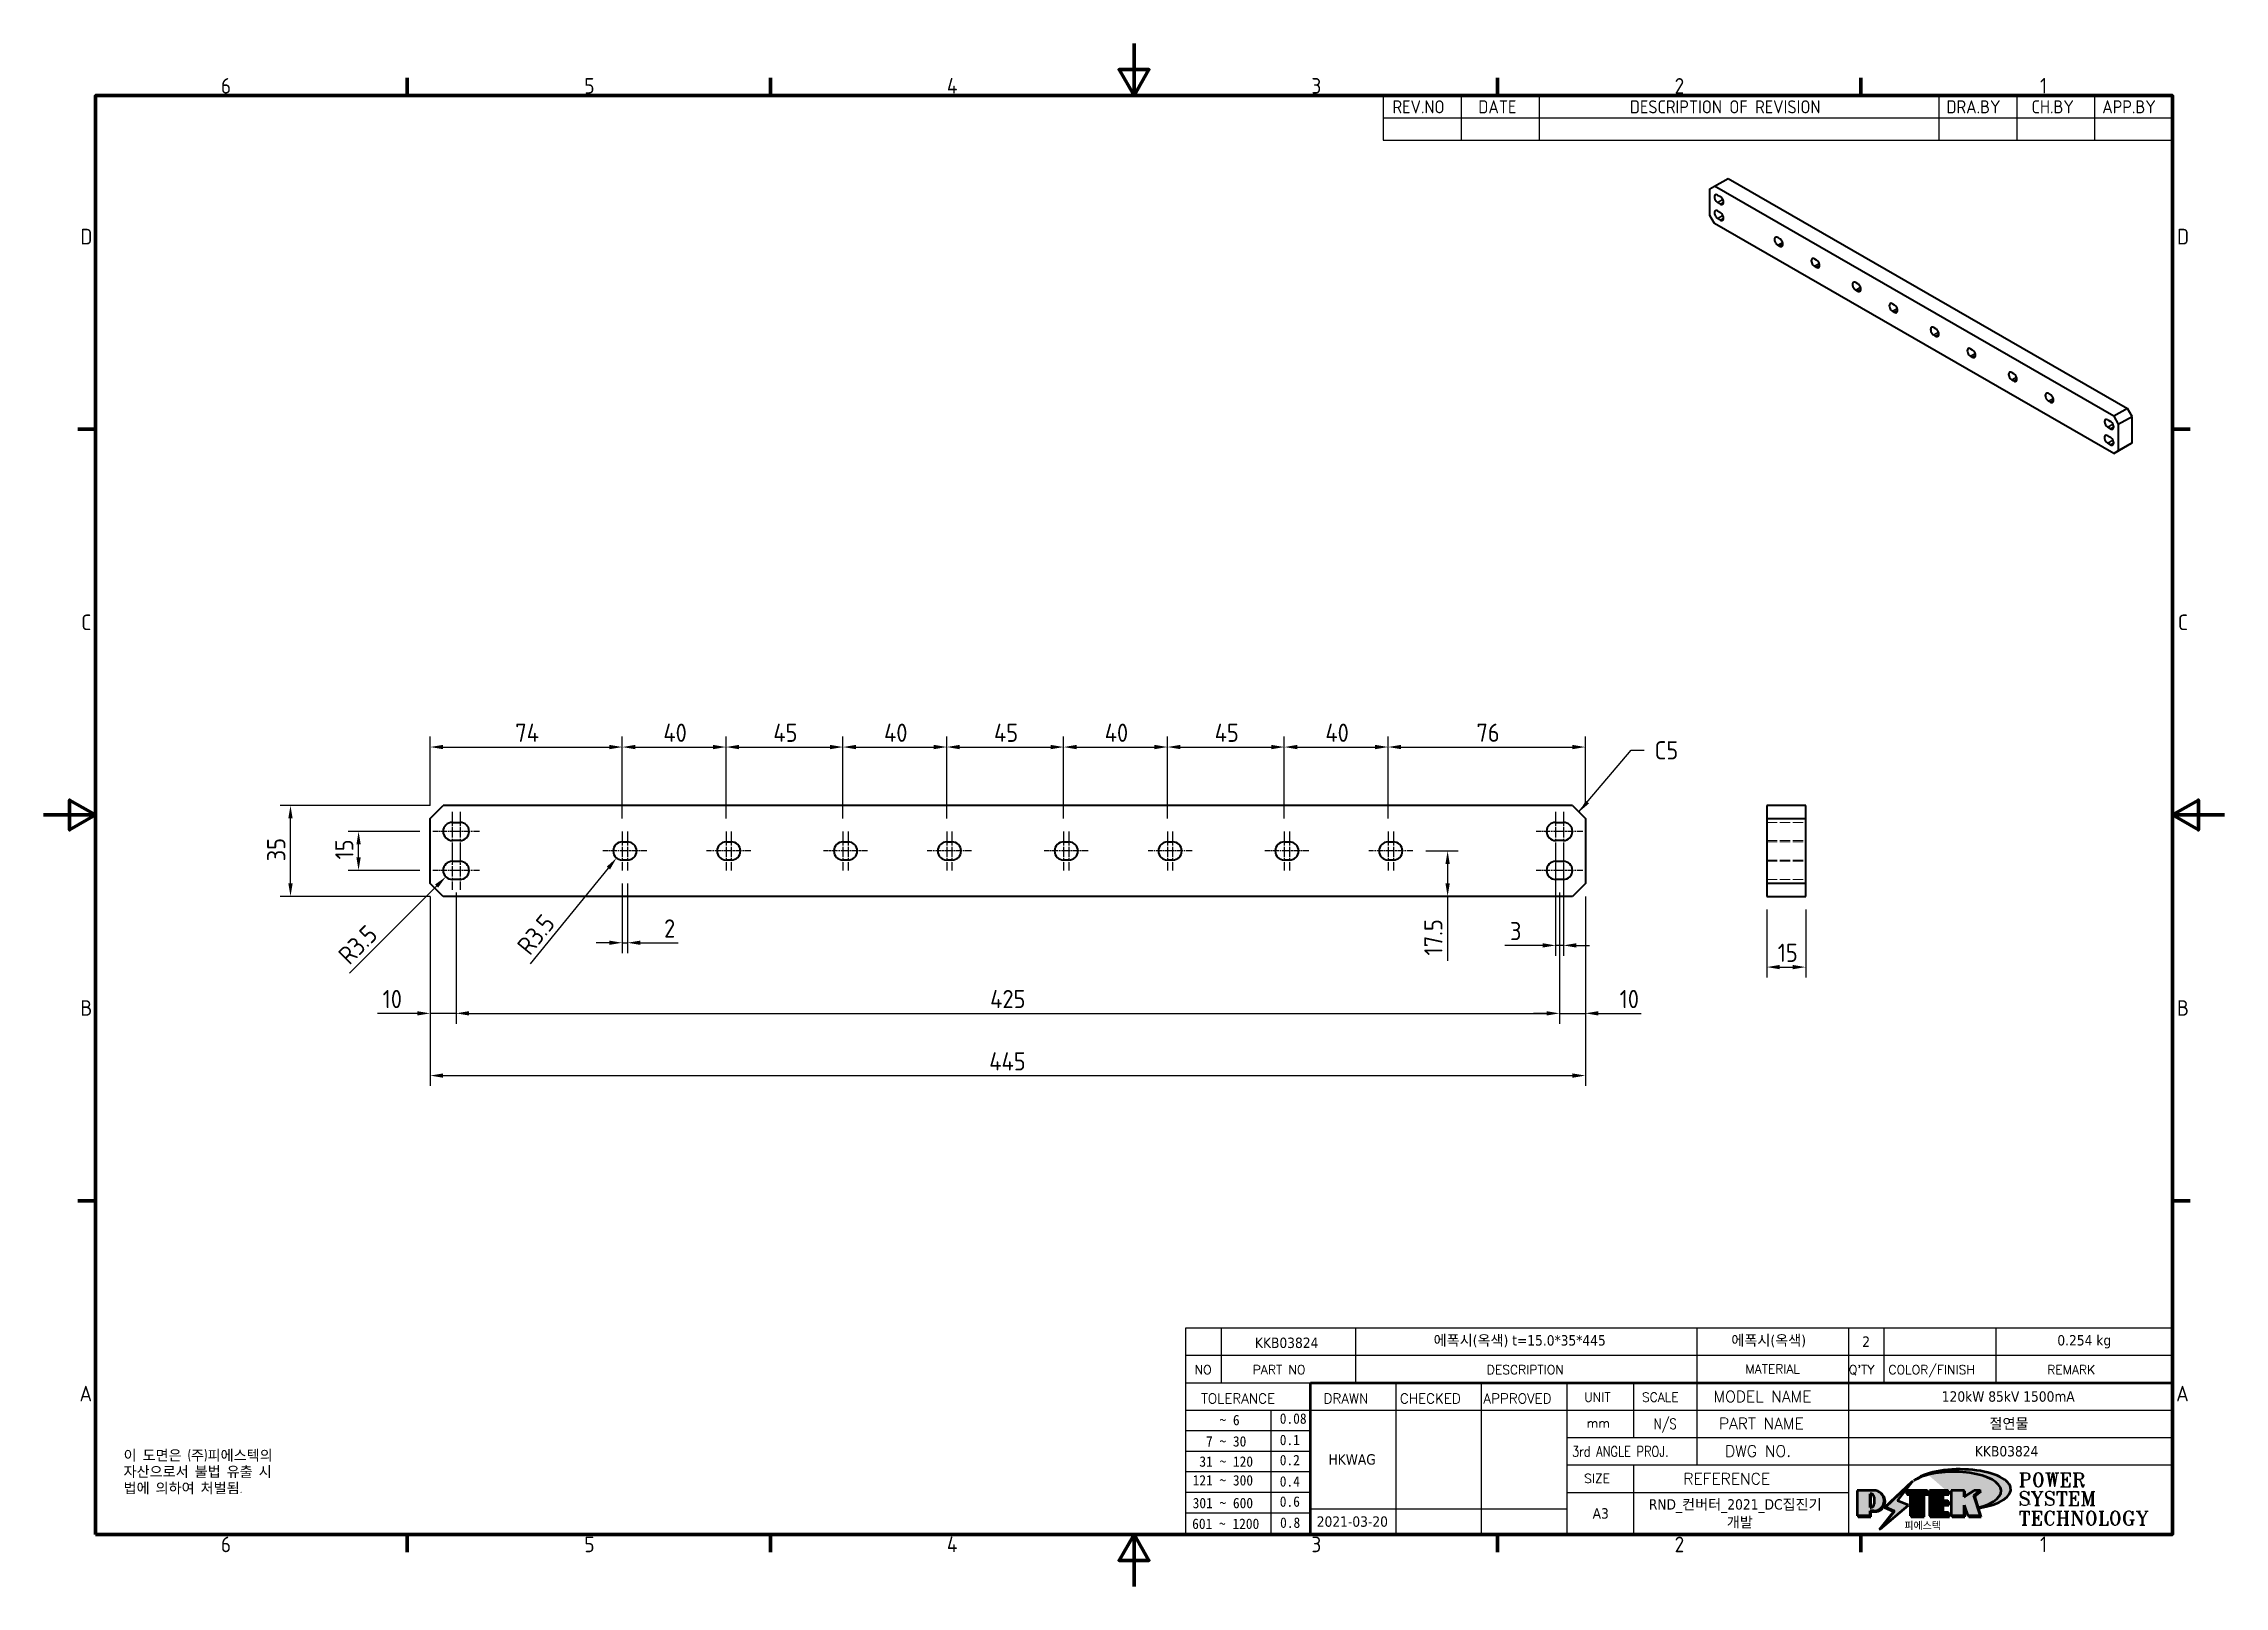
# Model space of a CAD drawing. Header units: millimetres. Extents: x 0 to 840, y 0 to 594.
import ezdxf
from ezdxf.enums import TextEntityAlignment as Align

# ---------------------------------------------------------------- set-up
doc = ezdxf.new("R2010")
doc.units = ezdxf.units.MM
doc.header["$LTSCALE"] = 2
doc.linetypes.add('CHAIN', pattern=[0.35429999999999995, 0.2362, -0.0295, 0.0591, -0.0295])
doc.linetypes.add('DASHED', pattern=[0.2067, 0.1654, -0.0413])
doc.layers.get('0').update_dxf_attribs({"color": 3, "lineweight": 25})
for name, color, linetype, lineweight in [('가려진 것(ISO)', 2, 'DASHED', 18), ('가시적인 것(ISO)', 3, 'Continuous', 40), ('가시적인 좁은 것(ISO)', 3, 'Continuous', 35), ('경계(ISO)', 7, 'Continuous', 70), ('기호(ISO)', 5, 'Continuous', 25), ('제목(ISO)', 7, 'Continuous', 50), ('중심 표식(ISO)', 1, 'Continuous', 25), ('치수(ISO)', 7, 'Continuous', 25), ('해치(ISO)', 7, 'Continuous', 18)]:
    doc.layers.add(name, color=color, linetype=linetype, lineweight=lineweight)
doc.styles.add('HAN_291', font='')
doc.styles.add('HAN_370', font='', dxfattribs={"width": 2})
doc.styles.add('ISO Proportiona M2B', font='isocp.shx')
doc.styles.add('RC_284', font='ROMANC.shx')
doc.styles.add('RC_287', font='ROMANC.shx')
doc.styles.add('RC_292', font='ROMANC.shx')
doc.styles.add('ROMANT_294', font='romant.shx')
doc.styles.add('문자 텍스트_M2B', font='isocp.shx')
doc.styles.add('문자 텍스트_PSTEK_POSCO', font='isocp.shx')
doc.styles.add('치수 텍스트_PSTEK_POSCO', font='isocp.shx')
doc.styles.add('텍스트 스타일198', font='tahoma.ttf')
doc.styles.add('텍스트 스타일333', font='ROMANC.shx', dxfattribs={"width": 0.800000011920929})
doc.styles.get('HAN_291').set_extended_font_data('GulimChe')
doc.styles.get('HAN_370').set_extended_font_data('GulimChe')
doc.dimstyles.new('치수_PSTEK_POSCO', dxfattribs={"dimscale": 2, "dimtxt": 3.5, "dimasz": 2.5, "dimexe": 2, "dimexo": 2.5, "dimgap": 1, "dimtad": 1, "dimrnd": 1e-08, "dimdsep": 46, "dimtxsty": '치수 텍스트_PSTEK_POSCO', "dimcen": 0.09, "dimdle": 10, "dimclrd": 7, "dimclre": 7, "dimclrt": 2, "dimadec": 1, "dimazin": 2, "dimtfac": 1, "dimtmove": 0, "dimatfit": 3, "dimfxl": 0, "dimtolj": 1, "dimlwd": -1, "dimlwe": -1, "dimarcsym": 0})
doc.dimstyles.new('치수_PSTEK_POSCO$7', dxfattribs={"dimscale": 2, "dimtxt": 3.5, "dimasz": 2.5, "dimexe": 2, "dimexo": 2.5, "dimgap": 1, "dimtad": 1, "dimrnd": 1e-08, "dimdsep": 46, "dimtxsty": '치수 텍스트_PSTEK_POSCO', "dimcen": 0.09, "dimdle": 10, "dimclrd": 7, "dimclre": 7, "dimclrt": 2, "dimadec": 1, "dimazin": 2, "dimtfac": 1, "dimtmove": 0, "dimatfit": 3, "dimfxl": 0, "dimtolj": 1, "dimlwd": -1, "dimlwe": -1, "dimarcsym": 0})

msp = doc.modelspace()

# ---------------------------------------------------------------- texts
at = {"layer": '기호(ISO)', "color": 2, "insert": (620.5301640645306, 321.9204729440077), "char_height": 6.99999988079071, "attachment_point": 4, "style": '치수 텍스트_PSTEK_POSCO'}
msp.add_mtext('{C5}', dxfattribs=at)
at = {"layer": '기호(ISO)', "color": 7, "insert": (30.78925080976877, 52.45654487984861), "char_height": 4.000000059604645, "width": 102.480276521085, "attachment_point": 1, "line_spacing_factor": 0.9442214369773865, "style": '문자 텍스트_PSTEK_POSCO'}
msp.add_mtext('{이 도면은 (주)피에스텍의\\P자산으로서 불법 유출 시 \\P법에 의하여 처벌됨.}', dxfattribs=at)

# ---------------------------------------------------------------- blocks, each defined once
blk = doc.blocks.new('경계 Default Border')
at = {"layer": '경계(ISO)'}
for p, q in [((70, 287.0000076293945), (70, 290.4000091552734)), ((140, 287.0000076293945), (140, 290.4000091552734)), ((280, 287.0000076293945), (280, 290.4000091552734)), ((350, 287.0000076293945), (350, 290.4000091552734)), ((10, 222.7499961853027), (6.599999666213989, 222.7499961853027)), ((410, 222.7499961853027), (413.4000015258789, 222.7499961853027)), ((10, 74.25000190734863), (6.599999666213989, 74.25000190734863)), ((410, 74.25000190734863), (413.4000015258789, 74.25000190734863)), ((70, 10), (70, 6.599999666213989)), ((140, 10), (140, 6.599999666213989)), ((280, 10), (280, 6.599999666213989)), ((350, 10), (350, 6.599999666213989))]:
    blk.add_line(p, q, dxfattribs=at)
at = {"layer": '경계(ISO)', "flags": 128}
for points in [[(210, 297.0000076293945), (210, 287.0000076293945), (207.1132469177246, 292.0000076293945), (212.8867530822754, 292.0000076293945), (210, 287.0000076293945)], [(10, 10), (10, 287.0000076293945), (410, 287.0000076293945), (410, 10), (10, 10)], [(0, 148.5000038146973), (10, 148.5000038146973), (5, 151.3867473602295), (5, 145.6132507324219), (10, 148.5000038146973)], [(420, 148.5000038146973), (410, 148.5000038146973), (415, 151.3867473602295), (415, 145.6132507324219), (410, 148.5000038146973)], [(210, 0), (210, 10), (207.1132469177246, 5), (212.8867530822754, 5), (210, 10)]]:
    blk.add_lwpolyline(points, dxfattribs=at)
at = {"layer": '경계(ISO)', "color": 2, "char_height": 3.00000011920929, "attachment_point": 7, "style": '문자 텍스트_M2B'}
for s, insert in [('6', (34.14453946055966, 287.3713945155963)), ('5', (104.1445394605597, 287.3713945155963)), ('4', (173.9734701308116, 287.4)), ('3', (244.1685395229535, 287.3713945155963)), ('2', (314.127739416884, 287.3713945155963)), ('1', (384.4860661041481, 287.4)), ('D', (7.078270083685684, 258.3463944559917)), ('D', (410.878270202895, 258.3463944559917)), ('C', (7.244539400955009, 184.0963944559917)), ('C', (411.0445395201643, 184.0963944559917)), ('B', (7.078270083685684, 109.8463944559917)), ('B', (410.878270202895, 109.8463944559917)), ('A', (6.914400698149937, 35.61784856929444)), ('A', (410.7144008173592, 35.61784856929444)), ('6', (34.14453946055966, 6.57139439638704)), ('5', (104.1445394605597, 6.57139439638704)), ('4', (173.9734701308116, 6.59999988079071)), ('3', (244.1685395229535, 6.57139439638704)), ('2', (314.127739416884, 6.57139439638704)), ('1', (384.4860661041481, 6.59999988079071))]:
    blk.add_mtext(s, dxfattribs=dict(at, insert=insert))
blk = doc.blocks.new('제목 블록 PSTEK')
for color, points in [(252, [(317.2195697678507, 17.0593801673321), (322.0326348870767, 21.62682475217465), (322.2781991042243, 21.94392121864296), (317.0471853425802, 16.97985676345368), (318.7512090904202, 16.1899260703855), (316.0018030350395, 12.71868385740789), (316.3356552234328, 13.00206718743325), (318.9235935156908, 16.2694494742633)]), (5, [(321.6183518841322, 17.4193704504104), (319.5281351041078, 18.24969419629727), (322.4505835294948, 22.02344462252142), (317.2195697678507, 17.0593801673321), (318.9235935156908, 16.2694494742633), (316.1741874603099, 12.79820726128571)]), (1, [(324.4839107253602, 19.60711530335299), (325.2419748254881, 19.60711530335299), (325.2419748254881, 20.25857663940324), (321.2266040451076, 20.25857663940324), (321.2266040451076, 19.60711530335299), (321.9846681452406, 19.60711530335299), (321.9846681452406, 15.3430047401139), (324.4839107253602, 15.3430047401139)]), (252, [(321.9846681452406, 19.60711530335299), (321.4042753185749, 19.60711530335299), (321.4042753185749, 19.45905590879572), (321.9846681452406, 19.45905590879572)]), (252, [(324.6615819988275, 19.45905590879572), (325.4196460989604, 19.45905590879572), (325.4196460989604, 20.11051724484596), (325.2419748254881, 20.11051724484596), (325.2419748254881, 19.60711530335299), (324.4839107253602, 19.60711530335299), (324.4839107253602, 15.3430047401139), (322.1623394187076, 15.3430047401139), (322.1623394187076, 15.19494534555726), (324.6615819988275, 15.19494534555726)]), (1, [(329.2277337269622, 20.25857663940324), (325.65654113025, 20.25857663940324), (325.65654113025, 15.3430047401139), (329.3580259941756, 15.3430047401139), (329.3580259941756, 15.9944660761648), (328.1137701654877, 15.9944660761648), (328.1137701654877, 17.56360607323003), (329.2277337269622, 17.56360607323003), (329.2277337269622, 18.25543873810179), (328.1137701654877, 18.25543873810179), (328.1137701654877, 19.60711530335299), (329.2277337269622, 19.60711530335299)]), (252, [(328.2914414389548, 19.45905590879572), (329.4054050004294, 19.45905590879572), (329.4054050004294, 20.11051724484596), (329.2277337269622, 20.11051724484596), (329.2277337269622, 19.60711530335299), (328.1137701654877, 19.60711530335299), (328.1137701654877, 18.25543873810179), (328.2914414389548, 18.25543873810179)]), (252, [(328.2914414389548, 17.41554667867274), (329.4054050004294, 17.41554667867274), (329.4054050004294, 18.10737934354514), (329.2277337269622, 18.10737934354514), (329.2277337269622, 17.56360607323003), (328.1137701654877, 17.56360607323003), (328.1137701654877, 15.9944660761648), (328.2914414389548, 15.9944660761648)]), (1, [(332.3312149849806, 20.25857663940324), (329.8592894925411, 20.25857663940324), (329.8592894925411, 15.3430047401139), (332.3312149849806, 15.3430047401139), (332.3312149849806, 17.4318630164523), (333.0701931098801, 15.3430047401139), (335.4855464857051, 15.3430047401139), (334.2514536401189, 19.30614745124769), (335.4379594596742, 20.25857663940324), (334.3071782107978, 20.25857663940324), (332.3312149849806, 18.99741471888304)]), (252, [(332.5088862584528, 16.92964231796647), (332.3312149849806, 17.43186301645164), (332.3312149849806, 15.3430047401139), (330.0369607660135, 15.3430047401139), (330.0369607660135, 15.19494534555726), (332.5088862584528, 15.19494534555726)]), (252, [(332.5088862584528, 20.1105172448466), (332.3312149849806, 20.1105172448466), (332.3312149849806, 18.99741471888368), (332.5088862584528, 19.11081371413894)]), (252, [(335.6156307331414, 20.11051724484596), (335.2535118015555, 20.11051724484596), (334.2514536401189, 19.30614745124769), (335.4855464857051, 15.3430047401139), (333.1954852176545, 15.3430047401139), (333.2478643833523, 15.19494534555726), (335.6632177591723, 15.19494534555726), (334.4291249135862, 19.15808805669106)]), (252, [(329.5356972676428, 15.8464066816075), (329.3580259941756, 15.8464066816075), (329.3580259941756, 15.3430047401139), (325.8342124037171, 15.3430047401139), (325.8342124037171, 15.19494534555726), (329.5356972676428, 15.19494534555726)])]:
    blk.add_hatch(color=color).paths.add_polyline_path(points)
h = blk.add_hatch(color=1)
edge = h.paths.add_edge_path(flags=0)
edge.add_line((314.2242174273352, 19.60711530335299), (314.2242174273352, 17.00126995915134))
edge.add_line((314.2242174273352, 17.00126995915134), (314.3485873187598, 17.00126995915134))
edge.add_arc((314.3485873187598, 17.6527312952023), 0.6514613360509371, 270, 360)
edge.add_line((315.0000486548106, 17.6527312952023), (315.0000486548106, 18.95565396730211))
edge.add_arc((314.3485873187598, 18.95565396730212), 0.6514613360508712, 0, 90)
edge.add_line((314.3485873187598, 19.60711530335299), (314.2242174273352, 19.60711530335299))
edge = h.paths.add_edge_path()
edge.add_arc((314.9847713324306, 18.28938669179658), 1.969189947606664, 269.9999999999959, 450)
edge.add_line((314.9847713324306, 20.25857663940318), (311.7664314776902, 20.25857663940324))
edge.add_line((311.7664314776902, 20.25857663940324), (311.7664314776902, 15.3430047401139))
edge.add_line((311.7664314776902, 15.3430047401139), (314.2242174273352, 15.3430047401139))
edge.add_line((314.2242174273352, 15.3430047401139), (314.2242174273352, 16.32019674418991))
edge.add_line((314.2242174273352, 16.32019674418991), (314.9847713324307, 16.32019674418991))
h = blk.add_hatch(color=252)
edge = h.paths.add_edge_path()
edge.add_arc((314.9847713324309, 18.28938669179657), 1.969189947606666, 270, 406.8278729790604)
edge.add_arc((315.1624426058984, 18.1413272972396), 1.969189947606962, -90, 53.560984836317004, ccw=False)
edge.add_line((315.1624426058984, 16.17213734963263), (314.4018887008024, 16.17213734963263))
edge.add_line((314.4018887008024, 16.17213734963263), (314.4018887008024, 15.19494534555726))
edge.add_line((314.4018887008024, 15.19494534555726), (311.9441027511573, 15.19494534555726))
edge.add_line((311.9441027511573, 15.19494534555726), (311.9441027511573, 15.3430047401139))
edge.add_line((311.9441027511573, 15.3430047401139), (314.2242174273352, 15.3430047401139))
edge.add_line((314.2242174273352, 15.3430047401139), (314.2242174273352, 16.32019674418991))
edge.add_line((314.2242174273352, 16.32019674418991), (314.9847713324309, 16.32019674418991))
h = blk.add_hatch(color=252)
edge = h.paths.add_edge_path()
edge.add_line((314.4018887008024, 19.45905590879572), (314.5262585922315, 19.45905590879572))
edge.add_arc((314.5262585922314, 18.80759457274939), 0.6514613360463194, 60.4189348879147, 90.00000000000318, ccw=False)
edge.add_arc((314.3485873187602, 18.95565396730057), 0.6514613360524251, 39.96992292766206, 90.00000000009999)
edge.add_line((314.3485873187591, 19.60711530335307), (314.2242174273352, 19.60711530335298))
edge.add_line((314.2242174273352, 19.60711530335299), (314.2242174273352, 17.00126995915134))
edge.add_line((314.2242174273352, 17.00126995915134), (314.3485873187591, 17.00126995915134))
edge.add_arc((314.3485873187568, 17.652731295233), 0.6514613360816299, 270.0000000002, 274.6930825552478)
edge.add_line((314.4018887008024, 17.0034541317032), (314.4018887008024, 19.45905590879572))
at = {"layer": '해치(ISO)', "true_color": 0x27d1fc}
h = blk.add_hatch(color=140, dxfattribs=at)
edge = h.paths.add_edge_path()
edge.add_ellipse((330.3660919371412, 20.15576403068321), major_axis=(9.100907360794343, 0), ratio=0.4069904968023172, start_angle=301.3098473703837, end_angle=507.7436900681698)
edge.add_ellipse((331.5340919371412, 20.4634168429492), major_axis=(-9.82350664112931, 0), ratio=0.3942600559756514, start_angle=111.51207141178469, end_angle=334.47025347086895, ccw=False)
edge.add_line((335.1363447531188, 16.8601935978785), (335.0955236905705, 16.99119398620872))
at = {"color": 180}
for p, q in [((182.475792979055, 11.79100474011392), (182.4757929790549, 51.56524660363496)), ((182.4757929790549, 51.56524660363496), (372.4757929537551, 51.56524660363496)), ((189.2651435055721, 51.56524660363496), (189.2651435055722, 41.00524660363494)), ((215.2152739891528, 41.00524660363494), (215.2152739891528, 51.56524660363496)), ((280.8758854511282, 51.56524660363496), (280.8758854511282, 41.00524660363494)), ((310.0881549537552, 51.56524660363496), (310.0881549537553, 41.00524660363494)), ((316.9044520275131, 51.56524660363496), (316.9044520275127, 41.00524660363494)), ((338.4566026226726, 51.56524660363496), (338.4566026226727, 41.00524660363494)), ((372.4757929537551, 51.56524660363496), (372.4757929537551, 11.79100474011389)), ((182.475792979055, 46.2852466036349), (372.4757929537551, 46.28524660363492)), ((182.475792979055, 41.00524660363493), (206.451475290024, 41.00524660363493)), ((222.9401812389276, 11.79100474011392), (222.9401812389276, 41.00524660363494)), ((239.4288871878316, 11.79100474011392), (239.4288871878316, 41.00524660363494)), ((255.9175931367356, 11.79100474011392), (255.9175931367356, 41.00524660363494)), ((268.6918866058747, 41.00524660363494), (268.6918866058747, 30.44524660363498)), ((280.8758854511282, 41.00524660363494), (280.8758854511282, 25.16524660363502)), ((310.088154953755, 41.00524660363494), (310.088154953755, 11.79100474011392)), ((182.475792979055, 35.72524660363497), (206.451475290024, 35.72524660363497)), ((198.8621818849491, 12.02524660363491), (198.8621818849491, 35.72524660363497)), ((206.451475290024, 35.72524660363497), (372.4757929537551, 35.72524660363497)), ((182.475792979055, 31.77524660363492), (206.451475290024, 31.77524660363492)), ((255.917593136736, 30.44524660363498), (372.4757929537552, 30.44524660363501)), ((182.475792979055, 27.82524660363487), (206.451475290024, 27.82524660363487)), ((182.475792979055, 23.87524660363505), (206.451475290024, 23.87524660363505)), ((255.9175931367359, 25.16524660363502), (372.4757929537552, 25.165246603635)), ((268.6918866058744, 25.16524660363502), (268.6918866058744, 11.79100474011392)), ((182.475792979055, 19.92524660363478), (206.451475290024, 19.92524660363478)), ((255.9175931367359, 19.88524660363481), (310.0881549537553, 19.88524660363481)), ((182.475792979055, 15.97524660363496), (206.451475290024, 15.97524660363496)), ((206.451475290024, 16.74100474011396), (255.9175931367359, 16.74100474011396)), ((182.475792979055, 11.79100474011392), (372.4757929537551, 11.79100474011389))]:
    blk.add_line(p, q, dxfattribs=at)
at = {"color": 7, "lineweight": 50}
for p, q in [((206.4514752900237, 11.79100474011392), (206.4514752900237, 41.00524660363494)), ((206.451475290024, 41.00524660363494), (372.4757929537551, 41.00524660363496))]:
    blk.add_line(p, q, dxfattribs=at)
at = {"color": 7}
for p, q in [((322.2781991042243, 21.94392121864296), (317.0471853425802, 16.97985676345368)), ((322.4505835294948, 22.02344462252142), (317.2195697678507, 17.0593801673321)), ((317.2195697678507, 17.0593801673321), (322.0326348870767, 21.62682475217465)), ((319.5281351041078, 18.24969419629727), (322.4505835294948, 22.02344462252142)), ((322.0326348870767, 21.62682475217465), (322.2781991042243, 21.94392121864296)), ((311.7664314776902, 20.25900474011391), (311.7664314776902, 15.34300474011391)), ((314.9847713324309, 20.25857663940324), (311.7664314776902, 20.25857663940324)), ((314.9847713324309, 20.25857663940324), (311.7664314776902, 20.25857663940324)), ((311.7664314776902, 20.25857663940324), (311.7664314776902, 15.3430047401139)), ((314.2242174273352, 17.00126995915134), (314.2242174273352, 19.60711530335299)), ((314.2242174273352, 19.60711530335299), (314.3485873187591, 19.60711530335299)), ((314.3485873187591, 19.60711530335299), (314.2242174273352, 19.60711530335299)), ((314.2242174273352, 19.60711530335299), (314.2242174273352, 17.00126995915134)), ((314.2242174273352, 17.00126995915134), (314.2242174273352, 19.60711530335299)), ((314.2242174273352, 19.60711530335299), (314.3485873187591, 19.60711530335299)), ((314.3485873187591, 17.00126995915134), (314.2242174273352, 17.00126995915134)), ((314.2242174273352, 17.00126995915134), (314.3485873187591, 17.00126995915134)), ((314.3485873187591, 17.00126995915134), (314.2242174273352, 17.00126995915134)), ((314.4018887008024, 19.45905590879572), (314.5262585922314, 19.45905590879572)), ((314.4018887008024, 17.0034541317032), (314.4018887008024, 19.45905590879572)), ((315.0000486548106, 18.95565396730275), (315.0000486548106, 17.65273129520161)), ((315.0000486548106, 18.95565396730275), (315.0000486548106, 17.65273129520161)), ((316.1741874603099, 12.79820726128571), (321.6183518841322, 17.4193704504104)), ((317.0471853425802, 16.97985676345368), (318.7512090904202, 16.1899260703855)), ((318.9235935156908, 16.2694494742633), (317.2195697678507, 17.0593801673321)), ((317.2195697678507, 17.0593801673321), (318.9235935156908, 16.2694494742633)), ((321.6183518841322, 17.4193704504104), (319.5281351041078, 18.24969419629727)), ((325.2419748254881, 20.25857663940324), (321.2266040451076, 20.25857663940324)), ((321.2266040451076, 20.25857663940324), (321.2266040451076, 19.60711530335299)), ((325.2419748254881, 20.25857663940324), (321.2266040451076, 20.25857663940324)), ((321.2266040451076, 20.25857663940324), (321.2266040451076, 19.60711530335299)), ((321.2266040451076, 19.60711530335299), (321.9846681452406, 19.60711530335299)), ((321.2266040451076, 19.60711530335299), (321.9846681452406, 19.60711530335299)), ((321.4042753185749, 19.60711530335299), (321.4042753185749, 19.45905590879572)), ((321.9846681452406, 19.60711530335299), (321.4042753185749, 19.60711530335299)), ((321.4042753185749, 19.45905590879572), (321.9846681452406, 19.45905590879572)), ((321.9846681452406, 19.60711530335299), (321.9846681452406, 15.3430047401139)), ((321.9846681452406, 19.45905590879572), (321.9846681452406, 19.60711530335299)), ((321.9846681452406, 19.60711530335299), (321.9846681452406, 15.3430047401139)), ((324.4839107253602, 19.60711530335299), (325.2419748254881, 19.60711530335299)), ((324.4839107253602, 15.3430047401139), (324.4839107253602, 19.60711530335299)), ((325.2419748254881, 19.60711530335299), (324.4839107253602, 19.60711530335299)), ((324.4839107253602, 19.60711530335299), (324.4839107253602, 15.3430047401139)), ((324.4839107253602, 19.60711530335299), (325.2419748254881, 19.60711530335299)), ((324.4839107253602, 15.3430047401139), (324.4839107253602, 19.60711530335299)), ((324.6615819988275, 19.45905590879572), (325.4196460989604, 19.45905590879572)), ((324.6615819988275, 15.19494534555726), (324.6615819988275, 19.45905590879572)), ((325.2419748254881, 19.60711530335299), (325.2419748254881, 20.25857663940324)), ((325.2419748254881, 19.60711530335299), (325.2419748254881, 20.25857663940324)), ((325.4196460989604, 20.11051724484596), (325.2419748254881, 20.11051724484596)), ((325.2419748254881, 20.11051724484596), (325.2419748254881, 19.60711530335299)), ((325.4196460989604, 19.45905590879572), (325.4196460989604, 20.11051724484596)), ((329.2277337269622, 20.25857663940324), (325.65654113025, 20.25857663940324)), ((325.65654113025, 20.25857663940324), (325.65654113025, 15.3430047401139)), ((325.65654113025, 20.25857663940324), (325.65654113025, 15.3430047401139)), ((329.2277337269622, 20.25857663940324), (325.65654113025, 20.25857663940324)), ((328.1137701654877, 18.25543873810179), (328.1137701654877, 19.60711530335299)), ((328.1137701654877, 19.60711530335299), (329.2277337269622, 19.60711530335299)), ((329.2277337269622, 19.60711530335299), (328.1137701654877, 19.60711530335299)), ((328.1137701654877, 19.60711530335299), (328.1137701654877, 18.25543873810179)), ((328.1137701654877, 18.25543873810179), (328.1137701654877, 19.60711530335299)), ((328.1137701654877, 19.60711530335299), (329.2277337269622, 19.60711530335299)), ((329.2277337269622, 18.25543873810179), (328.1137701654877, 18.25543873810179)), ((328.1137701654877, 18.25543873810179), (328.2914414389548, 18.25543873810179)), ((329.2277337269622, 18.25543873810179), (328.1137701654877, 18.25543873810179)), ((328.1137701654877, 17.56360607323003), (329.2277337269622, 17.56360607323003)), ((328.1137701654877, 15.9944660761648), (328.1137701654877, 17.56360607323003)), ((329.2277337269622, 17.56360607323003), (328.1137701654877, 17.56360607323003)), ((328.1137701654877, 17.56360607323003), (328.1137701654877, 15.9944660761648)), ((328.1137701654877, 17.56360607323003), (329.2277337269622, 17.56360607323003)), ((328.1137701654877, 15.9944660761648), (328.1137701654877, 17.56360607323003)), ((328.2914414389548, 18.25543873810179), (328.2914414389548, 19.45905590879572)), ((328.2914414389548, 19.45905590879572), (329.4054050004294, 19.45905590879572)), ((328.2914414389548, 15.9944660761648), (328.2914414389548, 17.41554667867274)), ((328.2914414389548, 17.41554667867274), (329.4054050004294, 17.41554667867274)), ((329.2277337269622, 19.60711530335299), (329.2277337269622, 20.25857663940324)), ((329.2277337269622, 19.60711530335299), (329.2277337269622, 20.25857663940324)), ((329.4054050004294, 20.11051724484596), (329.2277337269622, 20.11051724484596)), ((329.2277337269622, 20.11051724484596), (329.2277337269622, 19.60711530335299)), ((329.2277337269622, 17.56360607323003), (329.2277337269622, 18.25543873810179)), ((329.2277337269622, 17.56360607323003), (329.2277337269622, 18.25543873810179)), ((329.4054050004294, 18.10737934354514), (329.2277337269622, 18.10737934354514)), ((329.2277337269622, 18.10737934354514), (329.2277337269622, 17.56360607323003)), ((329.4054050004294, 19.45905590879572), (329.4054050004294, 20.11051724484596)), ((329.4054050004294, 17.41554667867274), (329.4054050004294, 18.10737934354514)), ((332.3312149849806, 20.25857663940324), (329.8592894925411, 20.25857663940324)), ((329.8592894925411, 20.25857663940324), (329.8592894925411, 15.3430047401139)), ((329.8592894925411, 20.25857663940324), (329.8592894925411, 15.3430047401139)), ((332.3312149849806, 20.25857663940324), (329.8592894925411, 20.25857663940324)), ((334.3071782107978, 20.25857663940324), (332.3312149849806, 18.99741471888304)), ((332.3312149849806, 18.99741471888304), (332.3312149849806, 20.25857663940324)), ((334.3071782107978, 20.25857663940324), (332.3312149849806, 18.99741471888304)), ((332.3312149849806, 18.99741471888304), (332.3312149849806, 20.25857663940324)), ((332.5088862584528, 20.1105172448466), (332.3312149849806, 20.1105172448466)), ((332.3312149849806, 20.1105172448466), (332.3312149849806, 18.99741471888368)), ((332.3312149849806, 18.99741471888368), (332.5088862584528, 19.11081371413894)), ((332.3312149849806, 17.4318630164523), (333.0701931098801, 15.3430047401139)), ((332.3312149849806, 15.3430047401139), (332.3312149849806, 17.4318630164523)), ((332.5088862584528, 16.92964231796647), (332.3312149849806, 17.43186301645164)), ((332.3312149849806, 17.43186301645164), (332.3312149849806, 15.3430047401139)), ((332.3312149849806, 17.4318630164523), (333.0701931098801, 15.3430047401139)), ((332.3312149849806, 15.3430047401139), (332.3312149849806, 17.4318630164523)), ((332.5088862584528, 19.11081371413894), (332.5088862584528, 20.1105172448466)), ((332.5088862584528, 15.19494534555726), (332.5088862584528, 16.92964231796647)), ((334.2514536401189, 19.30614745124769), (335.4379594596742, 20.25857663940324)), ((334.2514536401189, 19.30614745124769), (335.4379594596742, 20.25857663940324)), ((335.2535118015555, 20.11051724484596), (334.2514536401189, 19.30614745124769)), ((335.4855464857051, 15.3430047401139), (334.2514536401189, 19.30614745124769)), ((334.2514536401189, 19.30614745124769), (335.4855464857051, 15.3430047401139)), ((335.4855464857051, 15.3430047401139), (334.2514536401189, 19.30614745124769)), ((335.4379594596742, 20.25857663940324), (334.3071782107978, 20.25857663940324)), ((335.4379594596742, 20.25857663940324), (334.3071782107978, 20.25857663940324)), ((334.4291249135862, 19.15808805669104), (335.6156307331414, 20.11051724484596)), ((335.6632177591723, 15.19494534555726), (334.4291249135862, 19.15808805669104)), ((335.6156307331414, 20.11051724484596), (335.2535118015555, 20.11051724484596)), ((345.0447381189468, 17.50375595811051), (344.9867755289346, 17.689895936919)), ((311.7664314776902, 15.3430047401139), (314.2242174273352, 15.3430047401139)), ((311.7664314776902, 15.3430047401139), (314.2242174273352, 15.3430047401139)), ((314.2242174273352, 15.3430047401139), (311.9441027511573, 15.3430047401139)), ((311.9441027511573, 15.3430047401139), (311.9441027511573, 15.19494534555726)), ((311.9441027511573, 15.19494534555726), (314.4018887008024, 15.19494534555726)), ((314.2242174273352, 16.32019674418991), (314.9847713324309, 16.32019674418991)), ((314.2242174273352, 15.3430047401139), (314.2242174273352, 16.32019674418991)), ((314.9847713324309, 16.32019674418991), (314.2242174273352, 16.32019674418991)), ((314.2242174273352, 16.32019674418991), (314.2242174273352, 15.3430047401139)), ((314.2242174273352, 16.32019674418991), (314.9847713324309, 16.32019674418991)), ((314.2242174273352, 15.3430047401139), (314.2242174273352, 16.32019674418991)), ((314.4018887008024, 16.17213734963263), (315.162442605898, 16.17213734963263)), ((314.4018887008024, 15.19494534555726), (314.4018887008024, 16.17213734963263)), ((318.7512090904202, 16.1899260703855), (316.0018030350395, 12.71868385740789)), ((316.0018030350395, 12.71868385740789), (316.3356552234328, 13.00206718743325)), ((318.9235935156908, 16.2694494742633), (316.1741874603099, 12.79820726128571)), ((316.3356552234328, 13.00206718743325), (318.9235935156908, 16.2694494742633)), ((321.9846681452406, 15.3430047401139), (324.4839107253602, 15.3430047401139)), ((321.9846681452406, 15.3430047401139), (324.4839107253602, 15.3430047401139)), ((324.4839107253602, 15.3430047401139), (322.1623394187076, 15.3430047401139)), ((322.1623394187076, 15.3430047401139), (322.1623394187076, 15.19494534555726)), ((322.1623394187076, 15.19494534555726), (324.6615819988275, 15.19494534555726)), ((325.65654113025, 15.3430047401139), (329.3580259941756, 15.3430047401139)), ((325.65654113025, 15.3430047401139), (329.3580259941756, 15.3430047401139)), ((329.3580259941756, 15.3430047401139), (325.8342124037171, 15.3430047401139)), ((325.8342124037171, 15.3430047401139), (325.8342124037171, 15.19494534555726)), ((325.8342124037171, 15.19494534555726), (329.5356972676428, 15.19494534555726)), ((329.3580259941756, 15.9944660761648), (328.1137701654877, 15.9944660761648)), ((328.1137701654877, 15.9944660761648), (328.2914414389548, 15.9944660761648)), ((329.3580259941756, 15.9944660761648), (328.1137701654877, 15.9944660761648)), ((329.3580259941756, 15.3430047401139), (329.3580259941756, 15.9944660761648)), ((329.3580259941756, 15.3430047401139), (329.3580259941756, 15.9944660761648)), ((329.5356972676428, 15.8464066816075), (329.3580259941756, 15.8464066816075)), ((329.3580259941756, 15.8464066816075), (329.3580259941756, 15.3430047401139)), ((329.5356972676428, 15.19494534555726), (329.5356972676428, 15.8464066816075)), ((329.8592894925411, 15.3430047401139), (332.3312149849806, 15.3430047401139)), ((329.8592894925411, 15.3430047401139), (332.3312149849806, 15.3430047401139)), ((332.3312149849806, 15.3430047401139), (330.0369607660135, 15.3430047401139)), ((330.0369607660135, 15.3430047401139), (330.0369607660135, 15.19494534555726)), ((330.0369607660135, 15.19494534555726), (332.5088862584528, 15.19494534555726)), ((333.0701931098801, 15.3430047401139), (335.4855464857051, 15.3430047401139)), ((333.0701931098801, 15.3430047401139), (335.4855464857051, 15.3430047401139)), ((335.4855464857051, 15.3430047401139), (333.1954852176545, 15.3430047401139)), ((333.1954852176545, 15.3430047401139), (333.2478643833523, 15.19494534555726)), ((333.2478643833523, 15.19494534555726), (335.6632177591723, 15.19494534555726))]:
    blk.add_line(p, q, dxfattribs=at)
at = {"color": 5}
for p, q in [((322.4505835294948, 22.02344462252142), (317.2195697678507, 17.0593801673321)), ((319.5281351041078, 18.24969419629727), (322.4505835294948, 22.02344462252142)), ((316.1741874603099, 12.79820726128571), (321.6183518841322, 17.4193704504104)), ((317.2195697678507, 17.0593801673321), (318.9235935156908, 16.2694494742633)), ((321.6183518841322, 17.4193704504104), (319.5281351041078, 18.24969419629727)), ((318.9235935156908, 16.2694494742633), (316.1741874603099, 12.79820726128571))]:
    blk.add_line(p, q, dxfattribs=at)
at = {"color": 1}
for p, q in [((314.9847713324309, 20.25857663940324), (311.7664314776902, 20.25857663940324)), ((311.7664314776902, 20.25857663940324), (311.7664314776902, 15.3430047401139)), ((314.2242174273352, 17.00126995915134), (314.2242174273352, 19.60711530335299)), ((314.2242174273352, 19.60711530335299), (314.3485873187591, 19.60711530335299)), ((314.3485873187591, 17.00126995915134), (314.2242174273352, 17.00126995915134)), ((315.0000486548106, 18.95565396730275), (315.0000486548106, 17.65273129520161)), ((325.2419748254881, 20.25857663940324), (321.2266040451076, 20.25857663940324)), ((321.2266040451076, 20.25857663940324), (321.2266040451076, 19.60711530335299)), ((321.2266040451076, 19.60711530335299), (321.9846681452406, 19.60711530335299)), ((321.9846681452406, 19.60711530335299), (321.9846681452406, 15.3430047401139)), ((324.4839107253602, 19.60711530335299), (325.2419748254881, 19.60711530335299)), ((324.4839107253602, 15.3430047401139), (324.4839107253602, 19.60711530335299)), ((325.2419748254881, 19.60711530335299), (325.2419748254881, 20.25857663940324)), ((329.2277337269622, 20.25857663940324), (325.65654113025, 20.25857663940324)), ((325.65654113025, 20.25857663940324), (325.65654113025, 15.3430047401139)), ((328.1137701654877, 18.25543873810179), (328.1137701654877, 19.60711530335299)), ((328.1137701654877, 19.60711530335299), (329.2277337269622, 19.60711530335299)), ((329.2277337269622, 18.25543873810179), (328.1137701654877, 18.25543873810179)), ((328.1137701654877, 17.56360607323003), (329.2277337269622, 17.56360607323003)), ((328.1137701654877, 15.9944660761648), (328.1137701654877, 17.56360607323003)), ((329.2277337269622, 19.60711530335299), (329.2277337269622, 20.25857663940324)), ((329.2277337269622, 17.56360607323003), (329.2277337269622, 18.25543873810179)), ((332.3312149849806, 20.25857663940324), (329.8592894925411, 20.25857663940324)), ((329.8592894925411, 20.25857663940324), (329.8592894925411, 15.3430047401139)), ((334.3071782107978, 20.25857663940324), (332.3312149849806, 18.99741471888304)), ((332.3312149849806, 18.99741471888304), (332.3312149849806, 20.25857663940324)), ((332.3312149849806, 17.4318630164523), (333.0701931098801, 15.3430047401139)), ((332.3312149849806, 15.3430047401139), (332.3312149849806, 17.4318630164523)), ((334.2514536401189, 19.30614745124769), (335.4379594596742, 20.25857663940324)), ((335.4855464857051, 15.3430047401139), (334.2514536401189, 19.30614745124769)), ((335.4379594596742, 20.25857663940324), (334.3071782107978, 20.25857663940324)), ((311.7664314776902, 15.3430047401139), (314.2242174273352, 15.3430047401139)), ((314.2242174273352, 16.32019674418991), (314.9847713324309, 16.32019674418991)), ((314.2242174273352, 15.3430047401139), (314.2242174273352, 16.32019674418991)), ((321.9846681452406, 15.3430047401139), (324.4839107253602, 15.3430047401139)), ((325.65654113025, 15.3430047401139), (329.3580259941756, 15.3430047401139)), ((329.3580259941756, 15.9944660761648), (328.1137701654877, 15.9944660761648)), ((329.3580259941756, 15.3430047401139), (329.3580259941756, 15.9944660761648)), ((329.8592894925411, 15.3430047401139), (332.3312149849806, 15.3430047401139)), ((333.0701931098801, 15.3430047401139), (335.4855464857051, 15.3430047401139))]:
    blk.add_line(p, q, dxfattribs=at)
at = {"color": 7}
for centre, radius, start, end in [((314.3485873187598, 18.95565396730211), 0.6514613360508712, 0, 90), ((314.3485873187602, 18.95565396730057), 0.6514613360524251, 39.96992292766117, 90), ((314.3485873187598, 18.95565396730212), 0.6514613360508712, 0, 90), ((314.3485873187597, 17.65273129520228), 0.6514613360509381, 270, 0), ((314.3485873187598, 17.6527312952023), 0.6514613360509381, 270, 0), ((314.3485873187568, 17.652731295233), 0.6514613360816299, 270, 274.6930825552478), ((314.5262585922314, 18.80759457274939), 0.6514613360463193, 60.41893488791137, 90), ((314.9847713324309, 18.28938669179658), 1.969189947606665, 270, 90), ((314.9847713324309, 18.28938669179658), 1.969189947606665, 270, 90), ((314.9847713324307, 18.2893866917965), 1.969189947606594, 270, 46.82787297909833), ((315.1624426058984, 18.1413272972396), 1.969189947606961, 270, 53.56098483636067)]:
    blk.add_arc(centre, radius, start, end, dxfattribs=at)
at = {"color": 1}
for centre, radius, start, end in [((314.3485873187598, 18.95565396730211), 0.6514613360508712, 0, 90), ((314.3485873187598, 17.6527312952023), 0.6514613360509381, 270, 0), ((314.9847713324309, 18.28938669179657), 1.969189947606665, 270, 90)]:
    blk.add_arc(centre, radius, start, end, dxfattribs=at)
at = {"layer": '제목(ISO)', "lineweight": 18}
blk.add_line((182.475792979055, 35.72500474011393), (182.475792979055, 11.79100474011392), dxfattribs=at)
at = {"layer": '제목(ISO)'}
for p, q in [((322.2781991042243, 21.94392121864296), (317.0471853425802, 16.97985676345368)), ((322.4505835294948, 22.02344462252142), (317.2195697678507, 17.0593801673321)), ((317.2195697678507, 17.0593801673321), (322.0326348870767, 21.62682475217465)), ((319.5281351041078, 18.24969419629727), (322.4505835294948, 22.02344462252142)), ((322.0326348870767, 21.62682475217465), (322.2781991042243, 21.94392121864296)), ((314.9847713324306, 20.25857663940324), (311.7664314776902, 20.25857663940324)), ((311.7664314776902, 20.25857663940324), (311.7664314776902, 15.3430047401139)), ((314.2242174273352, 17.00126995915134), (314.2242174273352, 19.60711530335299)), ((314.2242174273352, 19.60711530335299), (314.3485873187598, 19.60711530335299)), ((314.3485873187591, 19.60711530335299), (314.2242174273352, 19.60711530335299)), ((314.2242174273352, 19.60711530335299), (314.2242174273352, 17.00126995915134)), ((314.3485873187598, 17.00126995915134), (314.2242174273352, 17.00126995915134)), ((314.2242174273352, 17.00126995915134), (314.3485873187591, 17.00126995915134)), ((314.4018887008024, 19.45905590879572), (314.5262585922314, 19.45905590879572)), ((314.4018887008024, 17.0034541317032), (314.4018887008024, 19.45905590879572)), ((315.0000486548106, 18.95565396730211), (315.0000486548106, 17.6527312952023)), ((316.1741874603099, 12.79820726128571), (321.6183518841322, 17.4193704504104)), ((317.0471853425802, 16.97985676345368), (318.7512090904202, 16.1899260703855)), ((317.2195697678507, 17.0593801673321), (318.9235935156908, 16.2694494742633)), ((318.9235935156908, 16.2694494742633), (317.2195697678507, 17.0593801673321)), ((321.6183518841322, 17.4193704504104), (319.5281351041078, 18.24969419629727)), ((325.2419748254881, 20.25857663940324), (321.2266040451076, 20.25857663940324)), ((321.2266040451076, 20.25857663940324), (321.2266040451076, 19.60711530335299)), ((321.2266040451076, 19.60711530335299), (321.9846681452406, 19.60711530335299)), ((321.9846681452406, 19.60711530335299), (321.4042753185749, 19.60711530335299)), ((321.4042753185749, 19.60711530335299), (321.4042753185749, 19.45905590879572)), ((321.4042753185749, 19.45905590879572), (321.9846681452406, 19.45905590879572)), ((321.9846681452406, 19.60711530335299), (321.9846681452406, 15.3430047401139)), ((321.9846681452406, 19.45905590879572), (321.9846681452406, 19.60711530335299)), ((324.4839107253602, 19.60711530335299), (325.2419748254881, 19.60711530335299)), ((324.4839107253602, 15.3430047401139), (324.4839107253602, 19.60711530335299)), ((325.2419748254881, 19.60711530335299), (324.4839107253602, 19.60711530335299)), ((324.4839107253602, 19.60711530335299), (324.4839107253602, 15.3430047401139)), ((324.6615819988275, 19.45905590879572), (325.4196460989604, 19.45905590879572)), ((324.6615819988275, 15.19494534555726), (324.6615819988275, 19.45905590879572)), ((325.2419748254881, 19.60711530335299), (325.2419748254881, 20.25857663940324)), ((325.4196460989604, 20.11051724484596), (325.2419748254881, 20.11051724484596)), ((325.2419748254881, 20.11051724484596), (325.2419748254881, 19.60711530335299)), ((325.4196460989604, 19.45905590879572), (325.4196460989604, 20.11051724484596)), ((329.2277337269622, 20.25857663940324), (325.65654113025, 20.25857663940324)), ((325.65654113025, 20.25857663940324), (325.65654113025, 15.3430047401139)), ((328.1137701654877, 18.25543873810179), (328.1137701654877, 19.60711530335299)), ((328.1137701654877, 19.60711530335299), (329.2277337269622, 19.60711530335299)), ((329.2277337269622, 19.60711530335299), (328.1137701654877, 19.60711530335299)), ((328.1137701654877, 19.60711530335299), (328.1137701654877, 18.25543873810179)), ((329.2277337269622, 18.25543873810179), (328.1137701654877, 18.25543873810179)), ((328.1137701654877, 18.25543873810179), (328.2914414389548, 18.25543873810179)), ((328.1137701654877, 15.9944660761648), (328.1137701654877, 17.56360607323003)), ((328.1137701654877, 17.56360607323003), (329.2277337269622, 17.56360607323003)), ((329.2277337269622, 17.56360607323003), (328.1137701654877, 17.56360607323003)), ((328.1137701654877, 17.56360607323003), (328.1137701654877, 15.9944660761648)), ((328.2914414389548, 19.45905590879572), (329.4054050004294, 19.45905590879572)), ((328.2914414389548, 18.25543873810179), (328.2914414389548, 19.45905590879572)), ((328.2914414389548, 17.41554667867274), (329.4054050004294, 17.41554667867274)), ((328.2914414389548, 15.9944660761648), (328.2914414389548, 17.41554667867274)), ((329.2277337269622, 19.60711530335299), (329.2277337269622, 20.25857663940324)), ((329.4054050004294, 20.11051724484596), (329.2277337269622, 20.11051724484596)), ((329.2277337269622, 20.11051724484596), (329.2277337269622, 19.60711530335299)), ((329.2277337269622, 17.56360607323003), (329.2277337269622, 18.25543873810179)), ((329.4054050004294, 18.10737934354514), (329.2277337269622, 18.10737934354514)), ((329.2277337269622, 18.10737934354514), (329.2277337269622, 17.56360607323003)), ((329.4054050004294, 19.45905590879572), (329.4054050004294, 20.11051724484596)), ((329.4054050004294, 17.41554667867274), (329.4054050004294, 18.10737934354514)), ((332.3312149849806, 20.25857663940324), (329.8592894925411, 20.25857663940324)), ((329.8592894925411, 20.25857663940324), (329.8592894925411, 15.3430047401139)), ((334.3071782107978, 20.25857663940324), (332.3312149849806, 18.99741471888304)), ((332.3312149849806, 18.99741471888304), (332.3312149849806, 20.25857663940324)), ((332.5088862584528, 20.1105172448466), (332.3312149849806, 20.1105172448466)), ((332.3312149849806, 20.1105172448466), (332.3312149849806, 18.99741471888368)), ((332.3312149849806, 18.99741471888368), (332.5088862584528, 19.11081371413894)), ((332.3312149849806, 15.3430047401139), (332.3312149849806, 17.4318630164523)), ((332.3312149849806, 17.4318630164523), (333.0701931098801, 15.3430047401139)), ((332.5088862584528, 16.92964231796647), (332.3312149849806, 17.43186301645164)), ((332.3312149849806, 17.43186301645164), (332.3312149849806, 15.3430047401139)), ((332.5088862584528, 19.11081371413894), (332.5088862584528, 20.1105172448466)), ((332.5088862584528, 15.19494534555726), (332.5088862584528, 16.92964231796647)), ((334.2514536401189, 19.30614745124769), (335.4379594596742, 20.25857663940324)), ((335.2535118015555, 20.11051724484596), (334.2514536401189, 19.30614745124769)), ((335.4855464857051, 15.3430047401139), (334.2514536401189, 19.30614745124769)), ((334.2514536401189, 19.30614745124769), (335.4855464857051, 15.3430047401139)), ((335.4379594596742, 20.25857663940324), (334.3071782107978, 20.25857663940324)), ((334.4291249135862, 19.15808805669106), (335.6156307331414, 20.11051724484596)), ((335.6632177591723, 15.19494534555726), (334.4291249135862, 19.15808805669106)), ((335.6156307331414, 20.11051724484596), (335.2535118015555, 20.11051724484596)), ((311.7664314776902, 15.3430047401139), (314.2242174273352, 15.3430047401139)), ((314.2242174273352, 15.3430047401139), (311.9441027511573, 15.3430047401139)), ((311.9441027511573, 15.3430047401139), (311.9441027511573, 15.19494534555726)), ((311.9441027511573, 15.19494534555726), (314.4018887008024, 15.19494534555726)), ((314.2242174273352, 15.3430047401139), (314.2242174273352, 16.32019674418991)), ((314.2242174273352, 16.32019674418991), (314.9847713324307, 16.32019674418991)), ((314.9847713324309, 16.32019674418991), (314.2242174273352, 16.32019674418991)), ((314.2242174273352, 16.32019674418991), (314.2242174273352, 15.3430047401139)), ((314.4018887008024, 15.19494534555726), (314.4018887008024, 16.17213734963263)), ((314.4018887008024, 16.17213734963263), (315.1624426058984, 16.17213734963263)), ((318.7512090904202, 16.1899260703855), (316.0018030350395, 12.71868385740789)), ((316.0018030350395, 12.71868385740789), (316.3356552234328, 13.00206718743325)), ((318.9235935156908, 16.2694494742633), (316.1741874603099, 12.79820726128571)), ((316.3356552234328, 13.00206718743325), (318.9235935156908, 16.2694494742633)), ((321.9846681452406, 15.3430047401139), (324.4839107253602, 15.3430047401139)), ((324.4839107253602, 15.3430047401139), (322.1623394187076, 15.3430047401139)), ((322.1623394187076, 15.3430047401139), (322.1623394187076, 15.19494534555726)), ((322.1623394187076, 15.19494534555726), (324.6615819988275, 15.19494534555726)), ((325.65654113025, 15.3430047401139), (329.3580259941756, 15.3430047401139)), ((329.3580259941756, 15.3430047401139), (325.8342124037171, 15.3430047401139)), ((325.8342124037171, 15.3430047401139), (325.8342124037171, 15.19494534555726)), ((325.8342124037171, 15.19494534555726), (329.5356972676428, 15.19494534555726)), ((329.3580259941756, 15.9944660761648), (328.1137701654877, 15.9944660761648)), ((328.1137701654877, 15.9944660761648), (328.2914414389548, 15.9944660761648)), ((329.3580259941756, 15.3430047401139), (329.3580259941756, 15.9944660761648)), ((329.5356972676428, 15.8464066816075), (329.3580259941756, 15.8464066816075)), ((329.3580259941756, 15.8464066816075), (329.3580259941756, 15.3430047401139)), ((329.5356972676428, 15.19494534555726), (329.5356972676428, 15.8464066816075)), ((329.8592894925411, 15.3430047401139), (332.3312149849806, 15.3430047401139)), ((332.3312149849806, 15.3430047401139), (330.0369607660135, 15.3430047401139)), ((330.0369607660135, 15.3430047401139), (330.0369607660135, 15.19494534555726)), ((330.0369607660135, 15.19494534555726), (332.5088862584528, 15.19494534555726)), ((333.0701931098801, 15.3430047401139), (335.4855464857051, 15.3430047401139)), ((335.4855464857051, 15.3430047401139), (333.1954852176545, 15.3430047401139)), ((333.1954852176545, 15.3430047401139), (333.2478643833523, 15.19494534555726)), ((333.2478643833523, 15.19494534555726), (335.6632177591723, 15.19494534555726))]:
    blk.add_line(p, q, dxfattribs=at)
at = {"layer": '제목(ISO)', "color": 4}
blk.add_line((335.1363447531188, 16.8601935978785), (335.0955236905705, 16.99119398620872), dxfattribs=at)
at = {"layer": '제목(ISO)'}
for centre, radius, start, end in [((314.3485873187598, 18.95565396730212), 0.6514613360508712, 0, 90), ((314.3485873187602, 18.95565396730057), 0.6514613360524251, 39.96992292766117, 90), ((314.3485873187598, 17.6527312952023), 0.6514613360509371, 270, 0), ((314.3485873187568, 17.652731295233), 0.6514613360816299, 270, 274.6930825552478), ((314.5262585922314, 18.80759457274939), 0.6514613360463193, 60.41893488791137, 90), ((314.9847713324306, 18.28938669179658), 1.969189947606664, 46.82787297909431, 90), ((314.9847713324307, 18.2893866917965), 1.969189947606594, 270, 46.82787297909833), ((314.9847713324309, 18.28938669179657), 1.969189947606666, 270, 46.8278729790603), ((315.1624426058984, 18.1413272972396), 1.969189947606962, 270, 53.56098483631701)]:
    blk.add_arc(centre, radius, start, end, dxfattribs=at)
at = {"layer": '제목(ISO)', "color": 4}
for centre, major_axis, ratio, start_param, end_param in [((331.5340919371412, 20.4634168429492), (9.82350664112931, 0), 0.3942600559756514, 5.087845455444478, 8.97919982663645), ((330.3660919371412, 20.15576403068321), (9.100907360794343, 0), 0.4069904968023172, 5.258848905294775, 8.861799147915196)]:
    blk.add_ellipse(centre, major_axis=major_axis, ratio=ratio, start_param=start_param, end_param=end_param, dxfattribs=at)
at = {"color": 2}
for s, height, style, p in [('NO', 1.742399930953979, 'RC_284', (184.135398793432, 42.62317362549192)), ('PART NO', 1.742399930953979, 'RC_284', (195.3359407378685, 42.62317362549192)), ('DESCRIPTION', 1.742399930953979, 'RC_284', (240.4025565652523, 42.62317362549192)), ("Q'TY", 1.742399930953979, 'RC_284', (310.1440786515383, 42.62317362549192)), ('COLOR/FINISH', 1.742399930953979, 'RC_284', (317.7725341324144, 42.62317362549192)), ('REMARK', 1.742399930953979, 'RC_284', (348.346649953877, 42.62317362549192)), (' TOLERANCE', 1.899999976158142, 'RC_287', (184.0872874387979, 37.00893196870329)), ('DRAWN', 1.899999976158142, 'RC_287', (208.9766620976279, 37.00893196870329)), ('CHECKED', 1.899999976158142, 'RC_287', (223.6856844514997, 37.00893196870329)), ('APPROVED', 1.899999976158142, 'RC_287', (239.7795453577791, 37.00893196870329)), ('UNIT', 1.742399930953979, 'RC_284', (259.1652673287452, 37.34317362549218)), ('SCALE', 1.742399930953979, 'RC_284', (270.2934779252897, 37.34317362549218)), ('MODEL NAME', 2.178000062704086, 'RC_292', (284.096330289083, 37.25462520371384)), ('    ~ 6', 2.000000029802322, 'HAN_291', (183.7721304966814, 32.8176515608431)), ('0.08', 2.000000029802322, 'HAN_291', (200.5467345600617, 33.09873600004101)), ('PART NAME', 2.178000062704086, 'RC_292', (285.1416959765849, 32.03045329421792)), ('  7 ~ 30', 2.000000029802322, 'HAN_291', (183.7721304966814, 28.70538114822415)), ('0.1', 2.000000029802322, 'HAN_291', (200.5467345600617, 28.98646558742206)), ('mm', 1.742399930953979, 'RC_284', (259.6505418159997, 32.3543089683787)), (' 31 ~ 120', 2.000000029802322, 'HAN_291', (183.7721304966814, 24.82628181916237)), ('0.2', 2.000000029802322, 'HAN_291', (200.5467345600617, 25.10736625836028)), (' DWG NO.', 2.178000062704086, 'RC_292', (284.8124284083233, 26.75045329421772)), ('121 ~ 300', 2.000000029802322, 'HAN_291', (183.7721304966814, 21.21401206133254)), ('0.4', 2.000000029802322, 'HAN_291', (200.5467345600617, 20.99509650053045)), ('SIZE', 1.742399930953979, 'RC_284', (259.1652673287452, 21.69497768947366)), ('REFERENCE', 2.178000062704086, 'RC_292', (278.2741065029841, 21.43214925458022)), ('301 ~ 600', 2.000000029802322, 'HAN_291', (183.7721304966814, 16.83491273227077)), ('0.6', 2.000000029802322, 'HAN_291', (200.5467345600617, 17.11599717146868)), ('601 ~ 1200', 2.000000029802322, 'HAN_291', (183.6802025156883, 12.84759660881125)), ('0.8', 2.000000029802322, 'HAN_291', (200.6097246063884, 13.05732192299702))]:
    blk.add_text(s, height=height, dxfattribs=dict(at, style=style)).set_placement(p)
at = {"color": 2, "style": 'RC_284'}
blk.add_text('MATERIAL', height=1.742399930953979, dxfattribs=at).set_placement((295.4820202024417, 43.64524660363492), align=Align.MIDDLE_CENTER)
at = {"color": 7, "style": '텍스트 스타일333', "width": 0.7999999523162842}
blk.add_text('N/S', height=2.000000029802322, dxfattribs=at).set_placement((274.7838860285014, 33.08524660363496), align=Align.MIDDLE_CENTER)
at = {"color": 2, "style": '텍스트 스타일333', "width": 0.7999999523162842}
blk.add_text('3rd ANGLE PROJ.', height=2.000000029802322, dxfattribs=at).set_placement((256.8430306642954, 26.76148381654429))
at = {"color": 7, "style": 'ROMANT_294'}
for s, p in [('POWER', (342.82727231297, 20.97115304607566)), ('SYSTEM', (342.82727231297, 17.3284636719184)), ('TECHNOLOGY', (342.82727231297, 13.57194088644453))]:
    blk.add_text(s, height=2.700000107288361, dxfattribs=at).set_placement(p)
at = {"color": 7, "insert": (320.8519732224835, 14.21236326823155), "char_height": 1.400000005960464, "attachment_point": 1, "line_spacing_factor": 0.3319999873638153, "style": 'HAN_370'}
blk.add_mtext('\\fHY견고딕|b0|i0;\\H1.4000;피에스텍', dxfattribs=at)
at = {"layer": '제목(ISO)', "style": '텍스트 스타일198'}
for tag, p in [('설명_001', (230.1758991290217, 48.15254984750509)), ('재질_001', (287.5148121100145, 48.155337874329)), ('질량\\P3;_001', (350.3046145979153, 48.1643332325385)), ('부품_번호_001', (195.7688817100499, 47.68004260673702)), ("3._Q'TY_001", (312.7327037528258, 47.90442725317898)), ('1._MODEL_NAME_001', (328.0471947388506, 37.34308406982311)), ('제목_001', (337.2223155862142, 32.12933155161866)), ('설계자_001', (209.9396160013646, 25.23446884679021)), ('부품_번호_001', (334.4281219632819, 26.8052465951949)), ('시트_크기_001', (260.807090429518, 14.83812566343425)), ('프로젝트_001', (271.6304945365308, 16.57270180080504)), ('작성_날짜_001', (207.6723224966676, 13.26600473167383)), ('프로젝트_002', (286.6403537393983, 13.14882256215354))]:
    blk.add_attdef(tag, p, '', height=2.000000029802322, dxfattribs=at)
for tag, p in [('4._COLOR', (327.6805273250926, 48.92524660363493)), ('점검자', (231.1845342133799, 26.23312567187446)), ('엔지니어링_승인자', (247.673240162284, 26.23312567187446)), ('점검_날짜', (231.1845342133799, 14.26600474011394)), ('엔지니어링_승인_날짜', (247.6732401622839, 14.26600474011394))]:
    blk.add_attdef(tag, text='', height=2.000000029802322, dxfattribs=at).set_placement(p, align=Align.MIDDLE_CENTER)
blk = doc.blocks.new('리비전 내역')
at = {"layer": '기호(ISO)'}
for p, q in [((258, 287.0000076293945), (410, 287.0000076293945)), ((258, 287.0000076293945), (258, 282.7200076293945)), ((273, 287.0000076293945), (273, 282.7200076293945)), ((288, 287.0000076293945), (288, 282.7200076293945)), ((365, 287.0000076293945), (365, 282.7200076293945)), ((380, 287.0000076293945), (380, 282.7200076293945)), ((395, 287.0000076293945), (395, 282.7200076293945)), ((410, 287.0000076293945), (410, 282.7200076293945)), ((258, 282.7200076293945), (410, 282.7200076293945)), ((258, 282.7200076293945), (258, 278.4400076293945)), ((273, 282.7200076293945), (273, 278.4400076293945)), ((288, 282.7200076293945), (288, 278.4400076293945)), ((365, 282.7200076293945), (365, 278.4400076293945)), ((380, 282.7200076293945), (380, 278.4400076293945)), ((395, 282.7200076293945), (395, 278.4400076293945)), ((410, 282.7200076293945), (410, 278.4400076293945)), ((258, 278.4400076293945), (410, 278.4400076293945))]:
    blk.add_line(p, q, dxfattribs=at)
at = {"layer": '기호(ISO)', "color": 2, "char_height": 2.5, "attachment_point": 7, "style": 'ISO Proportiona M2B'}
for s, insert in [('REV.NO', (259.7871163682308, 283.5831900503393)), ('DATE', (276.3142317728366, 283.5831900503393)), ('DESCRIPTION OF REVISION', (305.5070204333629, 283.5831900503393)), ('DRA.BY', (366.4757339553204, 283.5831900503393)), ('CH.BY', (382.8642915086117, 283.5831900503393)), ('APP.BY', (396.4777339604404, 283.5831900503393))]:
    blk.add_mtext(s, dxfattribs=dict(at, insert=insert))
blk = doc.blocks.new('*D22')
at = {"layer": 'Defpoints', "color": 0, "transparency": 16777216}
for p in [(222.8930436766004, 323.1629835244501), (148.8930436766005, 295.6629835244498), (222.8930436766004, 290.6629835244499)]:
    blk.add_point(p, dxfattribs=at)
at = {"layer": '치수(ISO)', "color": 7, "transparency": 16777216}
for p, q in [((148.8930436766005, 300.6629835244498), (148.8930436766005, 327.1629835244501)), ((153.8930436766005, 323.1629835244501), (217.8930436766004, 323.1629835244501)), ((222.8930436766004, 295.6629835244499), (222.8930436766004, 327.1629835244501))]:
    blk.add_line(p, q, dxfattribs=at)
for points in [[(153.8930436766005, 323.9963168577834), (153.8930436766005, 322.3296501911167), (148.8930436766005, 323.1629835244501)], [(217.8930436766004, 323.9963168577834), (217.8930436766004, 322.3296501911167), (222.8930436766004, 323.1629835244501)]]:
    blk.add_solid(points, dxfattribs=at)
at = {"layer": '치수(ISO)', "color": 2, "transparency": 16777216, "insert": (181.6730436766005, 328.6629835244501), "char_height": 7, "attachment_point": 4, "style": '치수 텍스트_PSTEK_POSCO'}
blk.add_mtext('\\A1;74', dxfattribs=at)
blk = doc.blocks.new('*D23')
at = {"layer": 'Defpoints', "color": 0, "transparency": 16777216}
for p in [(262.8930436766004, 323.1629835244501), (222.8930436766004, 290.6629835244499), (262.8930436766004, 290.6629835244499)]:
    blk.add_point(p, dxfattribs=at)
at = {"layer": '치수(ISO)', "color": 7, "transparency": 16777216}
for p, q in [((222.8930436766004, 295.6629835244499), (222.8930436766004, 327.1629835244501)), ((227.8930436766004, 323.1629835244501), (257.8930436766004, 323.1629835244501)), ((262.8930436766004, 295.6629835244499), (262.8930436766004, 327.1629835244501))]:
    blk.add_line(p, q, dxfattribs=at)
for points in [[(227.8930436766004, 323.9963168577834), (227.8930436766004, 322.3296501911167), (222.8930436766004, 323.1629835244501)], [(257.8930436766004, 323.9963168577834), (257.8930436766004, 322.3296501911167), (262.8930436766004, 323.1629835244501)]]:
    blk.add_solid(points, dxfattribs=at)
at = {"layer": '치수(ISO)', "color": 2, "transparency": 16777216, "insert": (238.7102877710886, 328.6629835244501), "char_height": 7, "attachment_point": 4, "style": '치수 텍스트_PSTEK_POSCO'}
blk.add_mtext('\\A1;40', dxfattribs=at)
blk = doc.blocks.new('*D24')
at = {"layer": 'Defpoints', "color": 0, "transparency": 16777216}
for p in [(307.8930436766004, 323.1629835244501), (262.8930436766004, 290.6629835244499), (307.8930436766004, 290.6629835244499)]:
    blk.add_point(p, dxfattribs=at)
at = {"layer": '치수(ISO)', "color": 7, "transparency": 16777216}
for p, q in [((262.8930436766004, 295.6629835244499), (262.8930436766004, 327.1629835244501)), ((267.8930436766004, 323.1629835244501), (302.8930436766004, 323.1629835244501)), ((307.8930436766004, 295.6629835244499), (307.8930436766004, 327.1629835244501))]:
    blk.add_line(p, q, dxfattribs=at)
for points in [[(267.8930436766004, 323.9963168577834), (267.8930436766004, 322.3296501911167), (262.8930436766004, 323.1629835244501)], [(302.8930436766004, 323.9963168577834), (302.8930436766004, 322.3296501911167), (307.8930436766004, 323.1629835244501)]]:
    blk.add_solid(points, dxfattribs=at)
at = {"layer": '치수(ISO)', "color": 2, "transparency": 16777216, "insert": (281.0680689297698, 328.6629835244501), "char_height": 7, "attachment_point": 4, "style": '치수 텍스트_PSTEK_POSCO'}
blk.add_mtext('\\A1;45', dxfattribs=at)
blk = doc.blocks.new('*D25')
at = {"layer": 'Defpoints', "color": 0, "transparency": 16777216}
for p in [(347.8930436766004, 323.1629835244501), (307.8930436766004, 290.6629835244499), (347.8930436766004, 290.6629835244499)]:
    blk.add_point(p, dxfattribs=at)
at = {"layer": '치수(ISO)', "color": 7, "transparency": 16777216}
for p, q in [((307.8930436766004, 295.6629835244499), (307.8930436766004, 327.1629835244501)), ((312.8930436766004, 323.1629835244501), (342.8930436766004, 323.1629835244501)), ((347.8930436766004, 295.6629835244499), (347.8930436766004, 327.1629835244501))]:
    blk.add_line(p, q, dxfattribs=at)
for points in [[(312.8930436766004, 323.9963168577834), (312.8930436766004, 322.3296501911167), (307.8930436766004, 323.1629835244501)], [(342.8930436766004, 323.9963168577834), (342.8930436766004, 322.3296501911167), (347.8930436766004, 323.1629835244501)]]:
    blk.add_solid(points, dxfattribs=at)
at = {"layer": '치수(ISO)', "color": 2, "transparency": 16777216, "insert": (323.7102877710886, 328.6629835244501), "char_height": 7, "attachment_point": 4, "style": '치수 텍스트_PSTEK_POSCO'}
blk.add_mtext('\\A1;40', dxfattribs=at)
blk = doc.blocks.new('*D26')
at = {"layer": 'Defpoints', "color": 0, "transparency": 16777216}
for p in [(392.8930436766004, 323.1629835244501), (347.8930436766004, 290.6629835244499), (392.8930436766004, 290.6629835244499)]:
    blk.add_point(p, dxfattribs=at)
at = {"layer": '치수(ISO)', "color": 7, "transparency": 16777216}
for p, q in [((347.8930436766004, 295.6629835244499), (347.8930436766004, 327.1629835244501)), ((352.8930436766004, 323.1629835244501), (387.8930436766004, 323.1629835244501)), ((392.8930436766004, 295.6629835244499), (392.8930436766004, 327.1629835244501))]:
    blk.add_line(p, q, dxfattribs=at)
for points in [[(352.8930436766004, 323.9963168577834), (352.8930436766004, 322.3296501911167), (347.8930436766004, 323.1629835244501)], [(387.8930436766004, 323.9963168577834), (387.8930436766004, 322.3296501911167), (392.8930436766004, 323.1629835244501)]]:
    blk.add_solid(points, dxfattribs=at)
at = {"layer": '치수(ISO)', "color": 2, "transparency": 16777216, "insert": (366.0680689297699, 328.6629835244501), "char_height": 7, "attachment_point": 4, "style": '치수 텍스트_PSTEK_POSCO'}
blk.add_mtext('\\A1;45', dxfattribs=at)
blk = doc.blocks.new('*D27')
at = {"layer": 'Defpoints', "color": 0, "transparency": 16777216}
for p in [(432.8930436766004, 323.1629835244501), (392.8930436766004, 290.6629835244499), (432.8930436766004, 290.66298352445)]:
    blk.add_point(p, dxfattribs=at)
at = {"layer": '치수(ISO)', "color": 7, "transparency": 16777216}
for p, q in [((392.8930436766004, 295.6629835244499), (392.8930436766004, 327.1629835244501)), ((397.8930436766004, 323.1629835244501), (427.8930436766004, 323.1629835244501)), ((432.8930436766004, 295.66298352445), (432.8930436766004, 327.1629835244501))]:
    blk.add_line(p, q, dxfattribs=at)
for points in [[(397.8930436766004, 323.9963168577834), (397.8930436766004, 322.3296501911167), (392.8930436766004, 323.1629835244501)], [(427.8930436766004, 323.9963168577834), (427.8930436766004, 322.3296501911167), (432.8930436766004, 323.1629835244501)]]:
    blk.add_solid(points, dxfattribs=at)
at = {"layer": '치수(ISO)', "color": 2, "transparency": 16777216, "insert": (408.7102877710886, 328.6629835244501), "char_height": 7, "attachment_point": 4, "style": '치수 텍스트_PSTEK_POSCO'}
blk.add_mtext('\\A1;40', dxfattribs=at)
blk = doc.blocks.new('*D28')
at = {"layer": 'Defpoints', "color": 0, "transparency": 16777216}
for p in [(477.8930436766004, 323.1629835244501), (432.8930436766004, 290.66298352445), (477.8930436766004, 290.66298352445)]:
    blk.add_point(p, dxfattribs=at)
at = {"layer": '치수(ISO)', "color": 7, "transparency": 16777216}
for p, q in [((432.8930436766004, 295.66298352445), (432.8930436766004, 327.1629835244501)), ((437.8930436766004, 323.1629835244501), (472.8930436766004, 323.1629835244501)), ((477.8930436766004, 295.66298352445), (477.8930436766004, 327.1629835244501))]:
    blk.add_line(p, q, dxfattribs=at)
for points in [[(437.8930436766004, 323.9963168577834), (437.8930436766004, 322.3296501911167), (432.8930436766004, 323.1629835244501)], [(472.8930436766004, 323.9963168577834), (472.8930436766004, 322.3296501911167), (477.8930436766004, 323.1629835244501)]]:
    blk.add_solid(points, dxfattribs=at)
at = {"layer": '치수(ISO)', "color": 2, "transparency": 16777216, "insert": (451.0680689297699, 328.6629835244501), "char_height": 7, "attachment_point": 4, "style": '치수 텍스트_PSTEK_POSCO'}
blk.add_mtext('\\A1;45', dxfattribs=at)
blk = doc.blocks.new('*D29')
at = {"layer": 'Defpoints', "color": 0, "transparency": 16777216}
for p in [(517.8930436766004, 323.1629835244501), (477.8930436766004, 290.66298352445), (517.8930436766004, 290.6629835244501)]:
    blk.add_point(p, dxfattribs=at)
at = {"layer": '치수(ISO)', "color": 7, "transparency": 16777216}
for p, q in [((477.8930436766004, 295.66298352445), (477.8930436766004, 327.1629835244501)), ((482.8930436766004, 323.1629835244501), (512.8930436766004, 323.1629835244501)), ((517.8930436766004, 295.6629835244501), (517.8930436766004, 327.1629835244501))]:
    blk.add_line(p, q, dxfattribs=at)
for points in [[(482.8930436766004, 323.9963168577834), (482.8930436766004, 322.3296501911167), (477.8930436766004, 323.1629835244501)], [(512.8930436766004, 323.9963168577834), (512.8930436766004, 322.3296501911167), (517.8930436766004, 323.1629835244501)]]:
    blk.add_solid(points, dxfattribs=at)
at = {"layer": '치수(ISO)', "color": 2, "transparency": 16777216, "insert": (493.7102877710887, 328.6629835244501), "char_height": 7, "attachment_point": 4, "style": '치수 텍스트_PSTEK_POSCO'}
blk.add_mtext('\\A1;40', dxfattribs=at)
blk = doc.blocks.new('*D30')
at = {"layer": 'Defpoints', "color": 0, "transparency": 16777216}
for p in [(593.8930436766004, 323.1629835244501), (593.8930436766004, 295.6629835244501), (517.8930436766004, 290.6629835244501)]:
    blk.add_point(p, dxfattribs=at)
at = {"layer": '치수(ISO)', "color": 7, "transparency": 16777216}
for p, q in [((517.8930436766004, 295.6629835244501), (517.8930436766004, 327.1629835244501)), ((522.8930436766004, 323.1629835244501), (588.8930436766004, 323.1629835244501)), ((593.8930436766004, 300.6629835244501), (593.8930436766004, 327.1629835244501))]:
    blk.add_line(p, q, dxfattribs=at)
for points in [[(522.8930436766004, 323.9963168577834), (522.8930436766004, 322.3296501911167), (517.8930436766004, 323.1629835244501)], [(588.8930436766004, 323.9963168577834), (588.8930436766004, 322.3296501911167), (593.8930436766004, 323.1629835244501)]]:
    blk.add_solid(points, dxfattribs=at)
at = {"layer": '치수(ISO)', "color": 2, "transparency": 16777216, "insert": (551.8894216293564, 328.6629835244501), "char_height": 7, "attachment_point": 4, "style": '치수 텍스트_PSTEK_POSCO'}
blk.add_mtext('\\A1;76', dxfattribs=at)
blk = doc.blocks.new('*D31')
at = {"layer": 'Defpoints', "color": 0, "transparency": 16777216}
for p in [(222.8930436766004, 275.6629835244499), (224.8930436766005, 275.6629835244499), (224.8930436766005, 247.8150260715822)]:
    blk.add_point(p, dxfattribs=at)
at = {"layer": '치수(ISO)', "color": 7, "transparency": 16777216}
for p, q in [((222.8930436766004, 270.6629835244499), (222.8930436766004, 243.8150260715822)), ((224.8930436766005, 270.6629835244499), (224.8930436766005, 243.8150260715822)), ((217.8930436766004, 247.8150260715822), (212.8930436766004, 247.8150260715822)), ((222.8930436766004, 247.8150260715822), (224.8930436766005, 247.8150260715822)), ((229.8930436766005, 247.8150260715822), (244.3882415106781, 247.8150260715822))]:
    blk.add_line(p, q, dxfattribs=at)
for points in [[(217.8930436766004, 248.6483594049155), (217.8930436766004, 246.9816927382488), (222.8930436766004, 247.8150260715822)], [(229.8930436766005, 248.6483594049155), (229.8930436766005, 246.9816927382488), (224.8930436766005, 247.8150260715822)]]:
    blk.add_solid(points, dxfattribs=at)
at = {"layer": '치수(ISO)', "color": 2, "transparency": 16777216, "insert": (238.9900722193395, 253.3157150479601), "char_height": 7, "attachment_point": 4, "style": '치수 텍스트_PSTEK_POSCO'}
blk.add_mtext('\\A1;2', dxfattribs=at)
blk = doc.blocks.new('*D32')
at = {"layer": 'Defpoints', "color": 0, "transparency": 16777216}
for p in [(220.6844377645266, 280.4478297672654), (222.8930436766004, 283.1629835244499)]:
    blk.add_point(p, dxfattribs=at)
at = {"layer": '치수(ISO)', "color": 7, "transparency": 16777216}
blk.add_line((187.5835935181742, 239.7552457575291), (217.5292864615641, 276.5690386855733), dxfattribs=at)
blk.add_solid([(216.882821281282, 277.094897236067), (218.1757516418461, 276.0431801350795), (220.6844377645266, 280.4478297672654)], dxfattribs=at)
at = {"layer": '치수(ISO)', "color": 2, "transparency": 16777216, "insert": (184.5789838494979, 244.7774286234647), "char_height": 7, "attachment_point": 4, "rotation": 50.87382573873909, "style": '치수 텍스트_PSTEK_POSCO'}
blk.add_mtext('\\A1;R3.5', dxfattribs=at)
blk = doc.blocks.new('*D33')
at = {"layer": 'Defpoints', "color": 0, "transparency": 16777216}
for p in [(148.8930436766005, 270.6629835244498), (158.8930436766005, 272.1629835244499), (158.8930436766005, 220.6341415105082)]:
    blk.add_point(p, dxfattribs=at)
at = {"layer": '치수(ISO)', "color": 7, "transparency": 16777216}
for p, q in [((148.8930436766005, 265.6629835244498), (148.8930436766005, 216.6341415105082)), ((158.8930436766005, 267.1629835244499), (158.8930436766005, 216.6341415105082)), ((143.8930436766005, 220.6341415105082), (128.5875318655768, 220.6341415105082)), ((158.8930436766005, 220.6341415105082), (148.8930436766005, 220.6341415105082)), ((163.8930436766005, 220.6341415105082), (168.8930436766005, 220.6341415105082))]:
    blk.add_line(p, q, dxfattribs=at)
for points in [[(143.8930436766005, 221.4674748438415), (143.8930436766005, 219.8008081771748), (148.8930436766005, 220.6341415105082)], [(163.8930436766005, 221.4674748438415), (163.8930436766005, 219.8008081771748), (158.8930436766005, 220.6341415105082)]]:
    blk.add_solid(points, dxfattribs=at)
at = {"layer": '치수(ISO)', "color": 2, "transparency": 16777216, "insert": (130.5875318655768, 226.1341415105082), "char_height": 7, "attachment_point": 4, "style": '치수 텍스트_PSTEK_POSCO'}
blk.add_mtext('\\A1;10', dxfattribs=at)
blk = doc.blocks.new('*D34')
at = {"layer": 'Defpoints', "color": 0, "transparency": 16777216}
for p in [(158.8930436766005, 272.1629835244499), (583.8930436766004, 272.1629835244501), (583.8930436766004, 220.6341415105082)]:
    blk.add_point(p, dxfattribs=at)
at = {"layer": '치수(ISO)', "color": 7, "transparency": 16777216}
for p, q in [((158.8930436766005, 267.1629835244499), (158.8930436766005, 216.6341415105082)), ((583.8930436766004, 267.1629835244501), (583.8930436766004, 216.6341415105082)), ((163.8930436766005, 220.6341415105082), (578.8930436766004, 220.6341415105082))]:
    blk.add_line(p, q, dxfattribs=at)
for points in [[(163.8930436766005, 221.4674748438415), (163.8930436766005, 219.8008081771748), (158.8930436766005, 220.6341415105082)], [(578.8930436766004, 221.4674748438415), (578.8930436766004, 219.8008081771748), (583.8930436766004, 220.6341415105082)]]:
    blk.add_solid(points, dxfattribs=at)
at = {"layer": '치수(ISO)', "color": 2, "transparency": 16777216, "insert": (364.5980689297699, 226.1348304868861), "char_height": 7, "attachment_point": 4, "style": '치수 텍스트_PSTEK_POSCO'}
blk.add_mtext('\\A1;425', dxfattribs=at)
blk = doc.blocks.new('*D35')
at = {"layer": 'Defpoints', "color": 0, "transparency": 16777216}
for p in [(583.8930436766004, 272.1629835244501), (593.8930436766004, 270.6629835244501), (593.8930436766004, 220.6341415105082)]:
    blk.add_point(p, dxfattribs=at)
at = {"layer": '치수(ISO)', "color": 7, "transparency": 16777216}
for p, q in [((583.8930436766004, 267.1629835244501), (583.8930436766004, 216.6341415105082)), ((593.8930436766004, 265.6629835244501), (593.8930436766004, 216.6341415105082)), ((578.8930436766004, 220.6341415105082), (573.8930436766004, 220.6341415105082)), ((583.8930436766004, 220.6341415105082), (593.8930436766004, 220.6341415105082)), ((598.8930436766004, 220.6341415105082), (615.3717970028391, 220.6341415105082))]:
    blk.add_line(p, q, dxfattribs=at)
for points in [[(578.8930436766004, 221.4674748438415), (578.8930436766004, 219.8008081771748), (583.8930436766004, 220.6341415105082)], [(598.8930436766004, 221.4674748438415), (598.8930436766004, 219.8008081771748), (593.8930436766004, 220.6341415105082)]]:
    blk.add_solid(points, dxfattribs=at)
at = {"layer": '치수(ISO)', "color": 2, "transparency": 16777216, "insert": (607.0662851918155, 226.1341415105082), "char_height": 7, "attachment_point": 4, "style": '치수 텍스트_PSTEK_POSCO'}
blk.add_mtext('\\A1;10', dxfattribs=at)
blk = doc.blocks.new('*D36')
at = {"layer": 'Defpoints', "color": 0, "transparency": 16777216}
for p in [(148.8930436766005, 270.6629835244498), (593.8930436766004, 270.6629835244501), (593.8930436766004, 196.6597177855041)]:
    blk.add_point(p, dxfattribs=at)
at = {"layer": '치수(ISO)', "color": 7, "transparency": 16777216}
for p, q in [((148.8930436766005, 265.6629835244498), (148.8930436766005, 192.6597177855041)), ((593.8930436766004, 265.6629835244501), (593.8930436766004, 192.6597177855041)), ((153.8930436766005, 196.6597177855041), (588.8930436766004, 196.6597177855041))]:
    blk.add_line(p, q, dxfattribs=at)
for points in [[(153.8930436766005, 197.4930511188374), (153.8930436766005, 195.8263844521707), (148.8930436766005, 196.6597177855041)], [(588.8930436766004, 197.4930511188374), (588.8930436766004, 195.8263844521707), (593.8930436766004, 196.6597177855041)]]:
    blk.add_solid(points, dxfattribs=at)
at = {"layer": '치수(ISO)', "color": 2, "transparency": 16777216, "insert": (364.2480689297698, 202.1597177855041), "char_height": 7, "attachment_point": 4, "style": '치수 텍스트_PSTEK_POSCO'}
blk.add_mtext('\\A1;445', dxfattribs=at)
blk = doc.blocks.new('*D37')
at = {"layer": 'Defpoints', "color": 0, "transparency": 16777216}
for p in [(121.3146167618254, 290.6629835244499), (149.8930436766005, 290.6629835244498), (149.8930436766005, 275.6629835244498)]:
    blk.add_point(p, dxfattribs=at)
at = {"layer": '치수(ISO)', "color": 7, "transparency": 16777216}
for p, q in [((144.8930436766005, 290.6629835244498), (117.3146167618254, 290.6629835244499)), ((121.3146167618254, 280.6629835244499), (121.3146167618254, 285.6629835244499)), ((144.8930436766005, 275.6629835244498), (117.3146167618254, 275.6629835244499))]:
    blk.add_line(p, q, dxfattribs=at)
for points in [[(120.481283428492, 285.6629835244499), (122.1479500951587, 285.6629835244499), (121.3146167618254, 290.6629835244499)], [(120.481283428492, 280.6629835244499), (122.1479500951587, 280.6629835244499), (121.3146167618254, 275.6629835244499)]]:
    blk.add_solid(points, dxfattribs=at)
at = {"layer": '치수(ISO)', "color": 2, "transparency": 16777216, "insert": (115.8146167618253, 279.8680087776193), "char_height": 7, "attachment_point": 4, "rotation": 90, "style": '치수 텍스트_PSTEK_POSCO'}
blk.add_mtext('\\A1;15', dxfattribs=at)
blk = doc.blocks.new('*D38')
at = {"layer": 'Defpoints', "color": 0, "transparency": 16777216}
for p in [(95.09421208847667, 300.6629835244499), (153.8930436766005, 300.6629835244498), (153.8930436766005, 265.6629835244498)]:
    blk.add_point(p, dxfattribs=at)
at = {"layer": '치수(ISO)', "color": 7, "transparency": 16777216}
for p, q in [((148.8930436766005, 300.6629835244498), (91.09421208847667, 300.6629835244499)), ((95.09421208847665, 270.6629835244499), (95.09421208847667, 295.6629835244499)), ((148.8930436766005, 265.6629835244498), (91.09421208847665, 265.6629835244499))]:
    blk.add_line(p, q, dxfattribs=at)
for points in [[(94.26087875514334, 295.6629835244499), (95.92754542181, 295.6629835244499), (95.09421208847667, 300.6629835244499)], [(94.26087875514332, 270.6629835244499), (95.92754542180998, 270.6629835244499), (95.09421208847665, 265.6629835244499)]]:
    blk.add_solid(points, dxfattribs=at)
at = {"layer": '치수(ISO)', "color": 2, "transparency": 16777216, "insert": (89.59421208847661, 279.1680087776193), "char_height": 7, "attachment_point": 4, "rotation": 90, "style": '치수 텍스트_PSTEK_POSCO'}
blk.add_mtext('\\A1;35', dxfattribs=at)
blk = doc.blocks.new('*D39')
at = {"layer": 'Defpoints', "color": 0, "transparency": 16777216}
for p in [(582.3930436766004, 283.1629835244501), (585.3930436766004, 283.1629835244501), (585.3930436766004, 246.7978949252555)]:
    blk.add_point(p, dxfattribs=at)
at = {"layer": '치수(ISO)', "color": 7, "transparency": 16777216}
for p, q in [((582.3930436766004, 278.1629835244501), (582.3930436766004, 242.7978949252555)), ((585.3930436766004, 278.1629835244501), (585.3930436766004, 242.7978949252555)), ((577.3930436766004, 246.7978949252555), (562.8216127206742, 246.7978949252555)), ((585.3930436766004, 246.7978949252555), (582.3930436766004, 246.7978949252555)), ((590.3930436766004, 246.7978949252555), (595.3930436766004, 246.7978949252555))]:
    blk.add_line(p, q, dxfattribs=at)
for points in [[(577.3930436766004, 247.6312282585889), (577.3930436766004, 245.9645615919222), (582.3930436766004, 246.7978949252555)], [(590.3930436766004, 247.6312282585889), (590.3930436766004, 245.9645615919222), (585.3930436766004, 246.7978949252555)]]:
    blk.add_solid(points, dxfattribs=at)
at = {"layer": '치수(ISO)', "color": 2, "transparency": 16777216, "insert": (564.8216127206742, 252.2978949252555), "char_height": 7, "attachment_point": 4, "style": '치수 텍스트_PSTEK_POSCO'}
blk.add_mtext('\\A1;3', dxfattribs=at)
blk = doc.blocks.new('*D40')
at = {"layer": 'Defpoints', "color": 0, "transparency": 16777216}
for p in [(154.9181699424472, 273.1881097902973), (157.3930436766005, 275.6629835244498)]:
    blk.add_point(p, dxfattribs=at)
at = {"layer": '치수(ISO)', "color": 7, "transparency": 16777216}
blk.add_line((117.8048639645252, 236.0748038123855), (151.382636036514, 269.652575884365), dxfattribs=at)
blk.add_solid([(150.7933803855253, 270.2418315353539), (151.9718916875027, 269.0633202333761), (154.9181699424472, 273.1881097902973)], dxfattribs=at)
at = {"layer": '치수(ISO)', "color": 2, "transparency": 16777216, "insert": (115.329990230373, 241.3781046712849), "char_height": 7, "attachment_point": 4, "rotation": 44.999999999992085, "style": '치수 텍스트_PSTEK_POSCO'}
blk.add_mtext('\\A1;R3.5', dxfattribs=at)
blk = doc.blocks.new('*D41')
at = {"layer": 'Defpoints', "color": 0, "transparency": 16777216}
for p in [(663.744372220324, 265.6629835244501), (678.744372220324, 265.6629835244501), (678.744372220324, 238.4364287971942)]:
    blk.add_point(p, dxfattribs=at)
at = {"layer": '치수(ISO)', "color": 7, "transparency": 16777216}
for p, q in [((663.744372220324, 260.6629835244501), (663.744372220324, 234.4364287971942)), ((678.744372220324, 260.6629835244501), (678.744372220324, 234.4364287971942)), ((668.744372220324, 238.4364287971942), (673.744372220324, 238.4364287971942))]:
    blk.add_line(p, q, dxfattribs=at)
for points in [[(668.744372220324, 239.2697621305275), (668.744372220324, 237.6030954638609), (663.744372220324, 238.4364287971942)], [(673.744372220324, 239.2697621305275), (673.744372220324, 237.6030954638609), (678.744372220324, 238.4364287971942)]]:
    blk.add_solid(points, dxfattribs=at)
at = {"layer": '치수(ISO)', "color": 2, "transparency": 16777216, "insert": (667.9493974734858, 243.9364287971942), "char_height": 7, "attachment_point": 4, "style": '치수 텍스트_PSTEK_POSCO'}
blk.add_mtext('\\A1;15', dxfattribs=at)
blk = doc.blocks.new('*D42')
at = {"layer": 'Defpoints', "color": 0, "transparency": 16777216}
for p in [(527.3930436766004, 283.1629835244501), (540.800145509201, 265.6629835244501), (549.1111471921321, 265.6629835244501)]:
    blk.add_point(p, dxfattribs=at)
at = {"layer": '치수(ISO)', "color": 7, "transparency": 16777216}
for p, q in [((532.3930436766004, 283.1629835244501), (544.800145509201, 283.1629835244501)), ((540.800145509201, 278.1629835244501), (540.800145509201, 270.6629835244501)), ((540.800145509201, 265.6629835244501), (540.8001455092009, 240.9079661013948))]:
    blk.add_line(p, q, dxfattribs=at)
for points in [[(539.9668121758676, 278.1629835244501), (541.6334788425344, 278.1629835244501), (540.800145509201, 283.1629835244501)], [(539.9668121758676, 270.6629835244501), (541.6334788425344, 270.6629835244501), (540.800145509201, 265.6629835244501)]]:
    blk.add_solid(points, dxfattribs=at)
at = {"layer": '치수(ISO)', "color": 2, "transparency": 16777216, "insert": (535.3001455092009, 242.9079661013948), "char_height": 7, "attachment_point": 4, "rotation": 90, "style": '치수 텍스트_PSTEK_POSCO'}
blk.add_mtext('\\A1;17.5', dxfattribs=at)

# ---------------------------------------------------------------- dimensions: what is measured, and where the dimension line sits
at = {"layer": '치수(ISO)', "color": 7}
for base, p1, p2, angle, override, picture, middle in [((222.8930436766004, 323.1629835244501), (148.8930436766005, 295.6629835244498), (222.8930436766004, 290.6629835244499), 180, {"dimdec": 2, "dimtp": 0, "dimtm": -0, "dimtdec": 2, "dimtofl": 0, "dimatfit": 1}, '*D22', (185.8730436766004, 323.1629835244501)), ((262.8930436766004, 323.1629835244501), (222.8930436766004, 290.6629835244499), (262.8930436766004, 290.6629835244499), 180, {"dimdec": 2, "dimtp": 0, "dimtm": -0, "dimtdec": 2, "dimtofl": 0, "dimatfit": 1}, '*D23', (242.9130436766004, 323.1629835244501)), ((307.8930436766004, 323.1629835244501), (262.8930436766004, 290.6629835244499), (307.8930436766004, 290.6629835244499), 180, {"dimdec": 2, "dimtp": 0, "dimtm": -0, "dimtdec": 2, "dimtofl": 0, "dimatfit": 1}, '*D24', (285.4130436766004, 323.1629835244501)), ((347.8930436766004, 323.1629835244501), (307.8930436766004, 290.6629835244499), (347.8930436766004, 290.6629835244499), 180, {"dimdec": 2, "dimtp": 0, "dimtm": -0, "dimtdec": 2, "dimtofl": 0, "dimatfit": 1}, '*D25', (327.9130436766005, 323.1629835244501)), ((392.8930436766004, 323.1629835244501), (347.8930436766004, 290.6629835244499), (392.8930436766004, 290.6629835244499), 180, {"dimdec": 2, "dimtp": 0, "dimtm": -0, "dimtdec": 2, "dimtofl": 0, "dimatfit": 1}, '*D26', (370.4130436766005, 323.1629835244501)), ((432.8930436766004, 323.1629835244501), (392.8930436766004, 290.6629835244499), (432.8930436766004, 290.66298352445), 180, {"dimdec": 2, "dimtp": 0, "dimtm": -0, "dimtdec": 2, "dimtofl": 0, "dimatfit": 1}, '*D27', (412.9130436766005, 323.1629835244501)), ((477.8930436766004, 323.1629835244501), (432.8930436766004, 290.66298352445), (477.8930436766004, 290.66298352445), 180, {"dimdec": 2, "dimtp": 0, "dimtm": -0, "dimtdec": 2, "dimtofl": 0, "dimatfit": 1}, '*D28', (455.4130436766005, 323.1629835244501)), ((517.8930436766004, 323.1629835244501), (477.8930436766004, 290.66298352445), (517.8930436766004, 290.6629835244501), 180, {"dimdec": 2, "dimtp": 0, "dimtm": -0, "dimtdec": 2, "dimtofl": 0, "dimatfit": 1}, '*D29', (497.9130436766005, 323.1629835244501)), ((593.8930436766004, 323.1629835244501), (517.8930436766004, 290.6629835244501), (593.8930436766004, 295.6629835244501), 180, {"dimdec": 2, "dimtp": 0, "dimtm": -0, "dimtdec": 2, "dimtofl": 0, "dimatfit": 1}, '*D30', (555.9130436766005, 323.1629835244501)), ((95.09421208847667, 300.6629835244499), (153.8930436766005, 265.6629835244498), (153.8930436766005, 300.6629835244498), 90, {"dimdec": 2, "dimtp": 0, "dimtm": -0, "dimtdec": 2, "dimtofl": 0, "dimatfit": 1}, '*D38', (95.09421208847661, 283.1629835244498)), ((121.3146167618254, 290.6629835244499), (149.8930436766005, 275.6629835244498), (149.8930436766005, 290.6629835244498), 90, {"dimdec": 2, "dimtp": 0, "dimtm": -0, "dimtdec": 2, "dimtofl": 0, "dimatfit": 1}, '*D37', (121.3146167618253, 283.1629835244498)), ((540.800145509201, 265.6629835244501), (527.3930436766004, 283.1629835244501), (549.1111471921321, 265.6629835244501), 90, {"dimdec": 2, "dimse2": 1, "dimtp": 0, "dimtm": -0, "dimtdec": 2, "dimtofl": 0, "dimatfit": 2}, '*D42', (540.8001455092009, 249.7029408482254)), ((585.3930436766004, 246.7978949252555), (582.3930436766004, 283.1629835244501), (585.3930436766004, 283.1629835244501), 180, {"dimdec": 2, "dimtp": 0, "dimtm": -0, "dimtdec": 2, "dimtofl": 1, "dimatfit": 1}, '*D39', (566.3665874675048, 246.7978949252555)), ((583.8930436766004, 220.6341415105082), (158.8930436766005, 272.1629835244499), (583.8930436766004, 272.1629835244501), 180, {"dimdec": 2, "dimtp": 0, "dimtm": -0, "dimtdec": 2, "dimtofl": 0, "dimatfit": 1}, '*D34', (371.3930436766004, 220.6341415105082)), ((224.8930436766005, 247.8150260715822), (222.8930436766004, 275.6629835244499), (224.8930436766005, 275.6629835244499), 180, {"dimdec": 2, "dimtp": 0, "dimtm": -0, "dimtdec": 2, "dimtofl": 1, "dimatfit": 1}, '*D31', (240.6891568650088, 247.8150260715822)), ((593.8930436766004, 220.6341415105082), (583.8930436766004, 272.1629835244501), (593.8930436766004, 270.6629835244501), 180, {"dimdec": 2, "dimtp": 0, "dimtm": -0, "dimtdec": 2, "dimtofl": 1, "dimatfit": 1}, '*D35', (610.2190410973274, 220.6341415105082)), ((678.744372220324, 238.4364287971942), (663.744372220324, 265.6629835244501), (678.744372220324, 265.6629835244501), 180, {"dimdec": 2, "dimtp": 0, "dimtm": -0, "dimtdec": 2, "dimtofl": 0, "dimatfit": 1}, '*D41', (671.2443722203163, 238.4364287971942))]:
    dim = msp.add_linear_dim(base=base, p1=p1, p2=p2, angle=angle, dimstyle='치수_PSTEK_POSCO', override=override, dxfattribs=at)
    dim.commit()
    dim.dimension.update_dxf_attribs({"geometry": picture, "text_midpoint": middle, "dimtype": 160})
for center, mpoint, picture, middle in [((222.8930436766004, 283.1629835244499), (220.6844377645266, 280.4478297672654), '*D32', (193.7960704981932, 247.3925658070272)), ((157.3930436766005, 275.6629835244498), (154.9181699424472, 273.1881097902973), '*D40', (124.7663123686203, 243.0362522164788))]:
    dim = msp.add_radius_dim(center=center, mpoint=mpoint, dimstyle='치수_PSTEK_POSCO', override={"dimdec": 2, "dimcen": 0, "dimtp": 0, "dimtm": -0, "dimtdec": 2, "dimtofl": 0}, dxfattribs=at)
    dim.commit()
    dim.dimension.update_dxf_attribs({"geometry": picture, "text_midpoint": middle, "dimtype": 164})
for base, p2, override, picture, middle in [((158.8930436766005, 220.6341415105082), (158.8930436766005, 272.1629835244499), {"dimdec": 2, "dimtp": 0, "dimtm": -0, "dimtdec": 2, "dimtofl": 1, "dimatfit": 1}, '*D33', (133.7402877710886, 220.6341415105082)), ((593.8930436766004, 196.6597177855041), (593.8930436766004, 270.6629835244501), {"dimdec": 2, "dimtp": 0, "dimtm": -0, "dimtdec": 2, "dimtofl": 0, "dimatfit": 1}, '*D36', (371.3930436766004, 196.6597177855041))]:
    dim = msp.add_linear_dim(base=base, p1=(148.8930436766005, 270.6629835244498), p2=p2, dimstyle='치수_PSTEK_POSCO', override=override, dxfattribs=at)
    dim.commit()
    dim.dimension.update_dxf_attribs({"geometry": picture, "text_midpoint": middle, "dimtype": 160})

# ---------------------------------------------------------------- linework, layer by layer
at = {"layer": '가려진 것(ISO)', "ltscale": 12.09482383728027}
for p, q in [((663.7443722203229, 294.1629835244501), (678.7443722203229, 294.1629835244501)), ((663.7443722203229, 287.1629835244501), (678.7443722203229, 287.1629835244501)), ((663.7443722203035, 286.6629835244501), (678.7443722203035, 286.6629835244501)), ((663.7443722203035, 279.66298352445), (678.7443722203035, 279.66298352445)), ((663.7443722203229, 279.1629835244501), (678.7443722203229, 279.1629835244501)), ((663.7443722203229, 272.1629835244501), (678.7443722203229, 272.1629835244501))]:
    msp.add_line(p, q, dxfattribs=at)
at = {"layer": '가시적인 것(ISO)'}
for p, q in [((641.794389707875, 538.039821674709), (643.5621566608417, 539.0657002023346)), ((641.794389707875, 527.8204826141772), (641.794389707875, 538.039821674709)), ((643.5621566608417, 539.0657002023346), (648.86545751974, 542.1196680557775)), ((797.3578815689386, 450.5006324525152), (643.5621566608417, 539.0657002023346)), ((648.86545751974, 542.1196680557775), (802.6611824278369, 453.5546003059582)), ((644.7995935279184, 535.6960795474599), (645.8602536996983, 535.0852859767715)), ((645.8602536996983, 532.2238710398226), (644.7995935279184, 532.834664610511)), ((644.7995935279184, 529.5644761111408), (645.8602536996983, 528.9536825404524)), ((643.5621566608417, 524.7586255175902), (641.794389707875, 527.8204826141772)), ((797.3578815689386, 436.1935577677707), (643.5621566608417, 524.7586255175902)), ((645.8602536996983, 526.0922676035035), (644.7995935279184, 526.7030611741919)), ((667.9573406117812, 519.2946182026035), (668.6644473929678, 518.8874224888111)), ((668.6644473929678, 516.0260075518622), (667.9573406117812, 516.4332032656545)), ((682.0994762355143, 511.1507039267579), (682.8065830167009, 510.7435082129657)), ((682.8065830167009, 507.8820932760168), (682.0994762355143, 508.2892889898091)), ((698.0093788122139, 501.9888003664318), (698.7164855934006, 501.5816046526396)), ((698.7164855934006, 498.7201897156906), (698.0093788122139, 499.1273854294829)), ((712.1515144359469, 493.8448860905863), (712.8586212171336, 493.4376903767941)), ((712.8586212171336, 490.5762754398452), (712.1515144359469, 490.9834711536374)), ((728.0614170126466, 484.6829825302602), (728.7685237938333, 484.2757868164679)), ((728.7685237938333, 481.414371879519), (728.0614170126466, 481.8215675933113)), ((742.2035526363798, 476.5390682544148), (742.9106594175663, 476.1318725406225)), ((742.9106594175663, 473.2704576036735), (742.2035526363798, 473.6776533174658)), ((758.1134552130794, 467.3771646940886), (758.820561994266, 466.9699689802963)), ((758.820561994266, 464.1085540433474), (758.1134552130794, 464.5157497571397)), ((772.2555908368124, 459.2332504182431), (772.9626976179991, 458.8260547044508)), ((772.9626976179991, 455.9646397675019), (772.2555908368124, 456.3718354812942)), ((795.059784530082, 449.1669903666019), (796.120444701862, 448.5561967959134)), ((796.120444701862, 445.6947818589645), (795.059784530082, 446.3055754296529)), ((802.6611824278369, 453.5546003059582), (797.3578815689386, 450.5006324525152)), ((797.3578815689386, 450.5006324525152), (799.1256485219053, 447.4387753559282)), ((799.1256485219053, 447.4387753559282), (804.4289493808036, 450.4927432093711)), ((799.1256485219053, 447.4387753559282), (799.1256485219053, 437.2194362953963)), ((804.4289493808036, 450.4927432093711), (802.6611824278369, 453.5546003059582)), ((804.4289493808036, 440.2734041488394), (804.4289493808036, 450.4927432093711)), ((795.059784530082, 443.0353869302827), (796.120444701862, 442.4245933595944)), ((796.120444701862, 439.5631784226455), (795.059784530082, 440.1739719933339)), ((797.3578815689386, 436.1935577677707), (802.6611824278369, 439.2475256212137)), ((799.1256485219053, 437.2194362953963), (797.3578815689386, 436.1935577677707)), ((804.4289493808036, 440.2734041488394), (799.1256485219053, 437.2194362953963)), ((802.6611824278369, 439.2475256212137), (804.4289493808036, 440.2734041488394)), ((148.8930436766005, 295.6629835244498), (153.8930436766005, 300.6629835244498)), ((148.8930436766005, 270.6629835244498), (148.8930436766005, 295.6629835244498)), ((588.8930436766004, 300.6629835244501), (153.8930436766005, 300.6629835244498)), ((157.3930436766005, 294.1629835244499), (160.3930436766004, 294.1629835244499)), ((582.3930436766004, 294.1629835244501), (585.3930436766004, 294.1629835244501)), ((588.8930436766004, 300.6629835244501), (593.8930436766004, 295.6629835244501)), ((593.8930436766004, 295.6629835244501), (593.8930436766004, 270.6629835244501)), ((663.744372220324, 300.6629835244501), (663.7443722203254, 295.6629835244501)), ((678.744372220324, 300.6629835244501), (663.744372220324, 300.6629835244501)), ((663.7443722203254, 295.6629835244501), (678.7443722203254, 295.6629835244501)), ((663.7443722203254, 295.6629835244501), (663.7443722203254, 270.6629835244501)), ((678.7443722203254, 295.6629835244501), (678.744372220324, 300.6629835244501)), ((678.7443722203254, 270.6629835244501), (678.7443722203254, 295.6629835244501)), ((160.3930436766004, 287.1629835244499), (157.3930436766005, 287.1629835244499)), ((222.8930436766004, 286.6629835244499), (224.8930436766005, 286.6629835244499)), ((262.8930436766004, 286.6629835244499), (264.8930436766005, 286.6629835244499)), ((307.8930436766004, 286.6629835244499), (309.8930436766005, 286.6629835244499)), ((347.8930436766004, 286.6629835244499), (349.8930436766005, 286.6629835244499)), ((392.8930436766004, 286.6629835244499), (394.8930436766005, 286.6629835244499)), ((432.8930436766004, 286.6629835244499), (434.8930436766005, 286.6629835244499)), ((477.8930436766004, 286.66298352445), (479.8930436766005, 286.66298352445)), ((517.8930436766004, 286.66298352445), (519.8930436766004, 286.6629835244501)), ((585.3930436766004, 287.1629835244501), (582.3930436766004, 287.1629835244501)), ((157.3930436766005, 279.1629835244499), (160.3930436766004, 279.1629835244499)), ((224.8930436766005, 279.6629835244499), (222.8930436766004, 279.6629835244499)), ((264.8930436766005, 279.6629835244499), (262.8930436766004, 279.6629835244499)), ((309.8930436766005, 279.6629835244499), (307.8930436766004, 279.6629835244499)), ((349.8930436766005, 279.6629835244499), (347.8930436766004, 279.6629835244499)), ((394.8930436766005, 279.66298352445), (392.8930436766004, 279.66298352445)), ((434.8930436766005, 279.66298352445), (432.8930436766004, 279.66298352445)), ((479.8930436766005, 279.66298352445), (477.8930436766004, 279.66298352445)), ((519.8930436766004, 279.66298352445), (517.8930436766004, 279.66298352445)), ((582.3930436766004, 279.1629835244501), (585.3930436766004, 279.1629835244501)), ((153.8930436766005, 265.6629835244498), (148.8930436766005, 270.6629835244498)), ((160.3930436766004, 272.1629835244499), (157.3930436766005, 272.1629835244499)), ((585.3930436766004, 272.1629835244501), (582.3930436766004, 272.1629835244501)), ((593.8930436766004, 270.6629835244501), (588.8930436766004, 265.6629835244501)), ((663.7443722203254, 270.6629835244501), (663.744372220324, 265.6629835244501)), ((678.7443722203254, 270.6629835244501), (663.7443722203254, 270.6629835244501)), ((678.744372220324, 265.6629835244501), (678.7443722203254, 270.6629835244501)), ((588.8930436766004, 265.6629835244501), (153.8930436766005, 265.6629835244498)), ((663.744372220324, 265.6629835244501), (678.744372220324, 265.6629835244501))]:
    msp.add_line(p, q, dxfattribs=at)
for centre, radius, start, end in [((157.3930436766005, 290.6629835244498), 3.500000000000008, 90, 270), ((160.3930436766004, 290.6629835244498), 3.500000000000009, 270, 90), ((582.3930436766004, 290.6629835244501), 3.500000000000012, 90, 270), ((585.3930436766004, 290.6629835244501), 3.500000000000009, 270, 90), ((222.8930436766004, 283.1629835244499), 3.5, 90, 270), ((224.8930436766004, 283.1629835244499), 3.500000000000001, 270, 90), ((262.8930436766005, 283.1629835244499), 3.5, 90, 270), ((264.8930436766004, 283.1629835244499), 3.500000000000001, 270, 90), ((307.8930436766004, 283.1629835244499), 3.5, 90, 270), ((309.8930436766005, 283.1629835244499), 3.500000000000001, 270, 90), ((347.8930436766004, 283.1629835244499), 3.5, 90, 270), ((349.8930436766005, 283.1629835244499), 3.500000000000001, 270, 90), ((392.8930436766004, 283.1629835244499), 3.5, 90, 270), ((394.8930436766005, 283.1629835244499), 3.500000000000001, 270, 90), ((432.8930436766004, 283.16298352445), 3.5, 90, 270), ((434.8930436766005, 283.16298352445), 3.500000000000001, 270, 90), ((477.8930436766004, 283.16298352445), 3.5, 90, 270), ((479.8930436766004, 283.16298352445), 3.500000000000001, 270, 90), ((517.8930436766005, 283.1629835244501), 3.5, 90, 270), ((519.8930436766004, 283.1629835244501), 3.500000000000001, 270, 90), ((157.3930436766005, 275.6629835244498), 3.50000000000001, 90, 270), ((160.3930436766004, 275.6629835244498), 3.500000000000007, 270, 90), ((582.3930436766004, 275.6629835244501), 3.500000000000001, 90, 270), ((585.3930436766004, 275.6629835244501), 3.500000000000009, 270, 90)]:
    msp.add_arc(centre, radius, start, end, dxfattribs=at)
for centre, major_axis, ratio, start_param in [((644.7995935279184, 534.2653720789854), (-0.8733063702726196, 1.516521013254111), 0.5780931159158104, 5.49972085220531), ((644.7995935279184, 528.1337686426664), (-0.8733063702726201, 1.516521013254112), 0.5780931159158106, 5.49972085220531), ((645.8602536996983, 533.6545785082969), (0.8733063702726199, -1.516521013254112), 0.5780931159158105, 5.49972085220531), ((645.8602536996983, 527.522975071978), (0.8733063702726196, -1.516521013254111), 0.5780931159158104, 5.49972085220531), ((667.9573406117812, 517.8639107341289), (-0.8733063702726178, 1.516521013254108), 0.5780931159158106, 5.49972085220531), ((668.6644473929678, 517.4567150203367), (0.8733063702726181, -1.516521013254108), 0.5780931159158106, 5.49972085220531), ((682.0994762355143, 509.7199964582835), (-0.8733063702726178, 1.516521013254107), 0.5780931159158105, 5.49972085220531), ((682.8065830167009, 509.3128007444912), (0.8733063702726181, -1.516521013254108), 0.5780931159158106, 5.49972085220531), ((698.0093788122139, 500.5580928979573), (-0.8733063702726178, 1.516521013254108), 0.5780931159158106, 5.49972085220531), ((698.7164855934006, 500.150897184165), (0.8733063702726178, -1.516521013254108), 0.5780931159158106, 5.49972085220531), ((712.1515144359469, 492.4141786221119), (-0.8733063702726177, 1.516521013254108), 0.5780931159158105, 5.49972085220531), ((712.8586212171336, 492.0069829083196), (0.8733063702726178, -1.516521013254108), 0.5780931159158106, 5.49972085220531), ((728.0614170126466, 483.2522750617857), (-0.8733063702726178, 1.516521013254108), 0.5780931159158106, 5.49972085220531), ((728.7685237938333, 482.8450793479934), (0.8733063702726178, -1.516521013254108), 0.5780931159158106, 5.49972085220531), ((742.2035526363798, 475.1083607859402), (-0.8733063702726177, 1.516521013254108), 0.5780931159158105, 5.49972085220531), ((742.9106594175663, 474.701165072148), (0.8733063702726178, -1.516521013254108), 0.5780931159158106, 5.49972085220531), ((758.1134552130794, 465.9464572256141), (-0.8733063702726178, 1.516521013254108), 0.5780931159158106, 5.49972085220531), ((758.820561994266, 465.5392615118218), (0.8733063702726181, -1.516521013254108), 0.5780931159158106, 5.49972085220531), ((772.2555908368124, 457.8025429497686), (-0.8733063702726178, 1.516521013254107), 0.5780931159158105, 5.49972085220531), ((772.9626976179991, 457.3953472359764), (0.8733063702726181, -1.516521013254108), 0.5780931159158106, 5.49972085220531), ((795.059784530082, 447.7362828981273), (-0.8733063702726208, 1.516521013254113), 0.5780931159158106, 5.499720852205311), ((796.120444701862, 447.125489327439), (0.8733063702726199, -1.516521013254112), 0.5780931159158105, 5.49972085220531), ((795.059784530082, 441.6046794618083), (-0.8733063702726178, 1.516521013254108), 0.5780931159158106, 5.49972085220531), ((796.120444701862, 440.9938858911199), (0.8733063702726199, -1.516521013254112), 0.5780931159158105, 5.49972085220531)]:
    msp.add_ellipse(centre, major_axis=major_axis, ratio=ratio, start_param=start_param, end_param=8.641313505795104, dxfattribs=at)
at = {"layer": '가시적인 좁은 것(ISO)'}
for p, q in [((644.7995935279184, 532.834664610511), (646.822665509666, 533.9996742831363)), ((645.8602536996983, 532.2238710398226), (647.0976813126687, 532.9364582098741)), ((644.7995935279184, 526.7030611741919), (646.822665509666, 527.8680708468172)), ((645.8602536996983, 526.0922676035035), (647.0976813126687, 526.804854773555)), ((667.9573406117812, 516.4332032656545), (669.7658388153664, 517.4746481174003)), ((668.6644473929678, 516.0260075518622), (669.9018750059382, 516.7385947219137)), ((682.0994762355143, 508.2892889898091), (683.9079744390995, 509.3307338415548)), ((682.8065830167009, 507.8820932760168), (684.0440106296712, 508.5946804460683)), ((698.0093788122139, 499.1273854294829), (699.8178770157992, 500.1688302812287)), ((698.7164855934006, 498.7201897156906), (699.953913206371, 499.4327768857421)), ((712.1515144359469, 490.9834711536374), (713.9600126395322, 492.0249160053833)), ((712.8586212171336, 490.5762754398452), (714.096048830104, 491.2888626098967)), ((728.0614170126466, 481.8215675933113), (729.8699152162318, 482.8630124450571)), ((728.7685237938333, 481.414371879519), (730.0059514068037, 482.1269590495705)), ((742.2035526363798, 473.6776533174658), (744.0120508399649, 474.7190981692116)), ((742.9106594175663, 473.2704576036735), (744.1480870305367, 473.9830447737251)), ((758.1134552130794, 464.5157497571397), (759.9219534166646, 465.5571946088855)), ((758.820561994266, 464.1085540433474), (760.0579896072363, 464.8211412133989)), ((772.2555908368124, 456.3718354812942), (774.0640890403977, 457.41328033304)), ((772.9626976179991, 455.9646397675019), (774.2001252309694, 456.6772269375534)), ((795.059784530082, 446.3055754296529), (797.0828565118296, 447.4705851022782)), ((796.120444701862, 445.6947818589645), (797.3578723148323, 446.407369029016)), ((795.059784530082, 440.1739719933339), (797.0828565118296, 441.3389816659591)), ((796.120444701862, 439.5631784226455), (797.3578723148323, 440.275765592697))]:
    msp.add_line(p, q, dxfattribs=at)
at = {"layer": '중심 표식(ISO)', "linetype": 'CHAIN', "ltscale": 8.333955764770508}
for p, q in [((157.3930436766005, 298.1629835244498), (157.3930436766005, 283.1629835244498)), ((160.3930436766004, 298.1629835244498), (160.3930436766004, 283.1629835244498)), ((582.3930436766004, 298.1629835244501), (582.3930436766004, 283.1629835244501)), ((585.3930436766004, 298.1629835244501), (585.3930436766004, 283.1629835244501)), ((222.8930436766004, 290.6629835244499), (222.8930436766004, 275.6629835244499)), ((224.8930436766005, 290.6629835244499), (224.8930436766005, 275.6629835244499)), ((262.8930436766004, 290.6629835244499), (262.8930436766004, 275.6629835244499)), ((264.8930436766005, 290.6629835244499), (264.8930436766005, 275.6629835244499)), ((307.8930436766004, 290.6629835244499), (307.8930436766004, 275.6629835244499)), ((309.8930436766005, 290.6629835244499), (309.8930436766005, 275.6629835244499)), ((347.8930436766004, 290.6629835244499), (347.8930436766004, 275.6629835244499)), ((349.8930436766005, 290.6629835244499), (349.8930436766005, 275.6629835244499)), ((392.8930436766004, 290.6629835244499), (392.8930436766004, 275.6629835244499)), ((394.8930436766005, 290.6629835244499), (394.8930436766005, 275.6629835244499)), ((432.8930436766004, 290.66298352445), (432.8930436766004, 275.66298352445)), ((434.8930436766005, 290.66298352445), (434.8930436766005, 275.66298352445)), ((477.8930436766004, 290.66298352445), (477.8930436766004, 275.66298352445)), ((479.8930436766005, 290.66298352445), (479.8930436766005, 275.66298352445)), ((517.8930436766004, 290.6629835244501), (517.8930436766004, 275.6629835244501)), ((519.8930436766004, 290.6629835244501), (519.8930436766004, 275.6629835244501)), ((157.3930436766005, 283.1629835244498), (157.3930436766005, 268.1629835244498)), ((160.3930436766004, 283.1629835244498), (160.3930436766004, 268.1629835244498)), ((582.3930436766004, 283.1629835244501), (582.3930436766004, 268.1629835244501)), ((585.3930436766004, 283.1629835244501), (585.3930436766004, 268.1629835244501))]:
    msp.add_line(p, q, dxfattribs=at)
at = {"layer": '중심 표식(ISO)', "linetype": 'CHAIN', "ltscale": 5.000333309173584}
for p, q in [((158.8930436766005, 290.6629835244498), (149.8930436766005, 290.6629835244498)), ((167.8930436766004, 290.6629835244498), (158.8930436766004, 290.6629835244498)), ((583.8930436766004, 290.6629835244501), (574.8930436766004, 290.6629835244501)), ((592.8930436766004, 290.6629835244501), (583.8930436766004, 290.6629835244501)), ((224.3930436766004, 283.1629835244499), (215.3930436766004, 283.1629835244499)), ((232.3930436766005, 283.1629835244499), (223.3930436766005, 283.1629835244499)), ((264.3930436766004, 283.1629835244499), (255.3930436766004, 283.1629835244499)), ((272.3930436766005, 283.1629835244499), (263.3930436766005, 283.1629835244499)), ((309.3930436766004, 283.1629835244499), (300.3930436766004, 283.1629835244499)), ((317.3930436766005, 283.1629835244499), (308.3930436766005, 283.1629835244499)), ((349.3930436766004, 283.1629835244499), (340.3930436766004, 283.1629835244499)), ((357.3930436766005, 283.1629835244499), (348.3930436766005, 283.1629835244499)), ((394.3930436766004, 283.1629835244499), (385.3930436766004, 283.1629835244499)), ((402.3930436766005, 283.1629835244499), (393.3930436766005, 283.1629835244499)), ((434.3930436766004, 283.16298352445), (425.3930436766004, 283.16298352445)), ((442.3930436766005, 283.16298352445), (433.3930436766005, 283.16298352445)), ((479.3930436766004, 283.16298352445), (470.3930436766004, 283.16298352445)), ((487.3930436766005, 283.16298352445), (478.3930436766005, 283.16298352445)), ((519.3930436766004, 283.1629835244501), (510.3930436766004, 283.1629835244501)), ((527.3930436766004, 283.1629835244501), (518.3930436766004, 283.1629835244501)), ((158.8930436766005, 275.6629835244498), (149.8930436766005, 275.6629835244498)), ((167.8930436766004, 275.6629835244498), (158.8930436766004, 275.6629835244498)), ((583.8930436766004, 275.6629835244501), (574.8930436766004, 275.6629835244501)), ((592.8930436766004, 275.6629835244501), (583.8930436766004, 275.6629835244501))]:
    msp.add_line(p, q, dxfattribs=at)

# ---------------------------------------------------------------- block references
at = {"xscale": 2, "yscale": 2, "zscale": 2}
msp.add_blockref('경계 Default Border', (0, 0), dxfattribs=at)
ref = msp.add_blockref('제목 블록 PSTEK', (75.04841409248968, -3.58200948022779), dxfattribs=dict(xscale=2, yscale=2, zscale=2))
ref.add_attrib('설계자_001', 'HKWAG', (494.9276460952188, 46.88692821335263), dxfattribs={"layer": '제목(ISO)', "height": 4.000000059604645, "style": '텍스트 스타일198'})
ref.add_attrib('프로젝트_001', 'RND_컨버터_2021_DC집진기', (618.3094031655511, 29.5633941213823), dxfattribs={"layer": '제목(ISO)', "height": 4.000000059604645, "style": '텍스트 스타일198'})
ref.add_attrib('시트_크기_001', 'A3', (596.6625949515255, 26.09424184664072), dxfattribs={"layer": '제목(ISO)', "height": 4.000000059604645, "style": '텍스트 스타일198'})
ref.add_attrib("3._Q'TY_001", '2', (700.5138215981414, 92.22684502613016), dxfattribs={"layer": '제목(ISO)', "height": 4.000000059604645, "style": '텍스트 스타일198'})
ref.add_attrib('작성_날짜_001', '2021-03-20', (490.3930590858249, 22.94999998311987), dxfattribs={"layer": '제목(ISO)', "height": 4.000000059604645, "style": '텍스트 스타일198'})
ref.add_attrib('재질_001', '에폭시(옥색)', (650.0780383125189, 92.72866626843022), dxfattribs={"layer": '제목(ISO)', "height": 4.000000059604645, "style": '텍스트 스타일198'})
ref.add_attrib('부품_번호_001', 'KKB03824', (743.9046580190533, 50.02848371016201), dxfattribs={"layer": '제목(ISO)', "height": 4.000000059604645, "style": '텍스트 스타일198'})
ref.add_attrib('1._MODEL_NAME_001', '120kW 85kV 1500mA', (731.1428035701908, 71.10415865941845), dxfattribs={"layer": '제목(ISO)', "height": 4.000000059604645, "style": '텍스트 스타일198'})
ref.add_attrib('질량\\P3;_001', '0.254 kg', (775.6576432883202, 92.74665698484921), dxfattribs={"layer": '제목(ISO)', "height": 4.000000059604645, "style": '텍스트 스타일198'})
ref.add_attrib('설명_001', '에폭시(옥색) t=15.0*35*445', (535.4002123505331, 92.72309021478239), dxfattribs={"layer": '제목(ISO)', "height": 4.000000059604645, "style": '텍스트 스타일198'})
ref.add_attrib('부품_번호_001', 'KKB03824', (466.5861775125895, 91.77807573324625), dxfattribs={"layer": '제목(ISO)', "height": 4.000000059604645, "style": '텍스트 스타일198'})
ref.add_attrib('제목_001', '절연물', (749.4930452649182, 60.67665362300952), dxfattribs={"layer": '제목(ISO)', "height": 4.000000059604645, "style": '텍스트 스타일198'})
ref.add_attrib('프로젝트_002', '개발', (648.3291215712862, 22.71563564407928), dxfattribs={"layer": '제목(ISO)', "height": 4.000000059604645, "style": '텍스트 스타일198'})
at = {"layer": '기호(ISO)', "xscale": 2, "yscale": 2, "zscale": 2}
msp.add_blockref('리비전 내역', (0, 0), dxfattribs=at)

msp.set_redraw_order([(e.dxf.handle, doc.entitydb.next_handle()) for e in msp.query("TEXT MTEXT ATTDEF DIMENSION ARC_DIMENSION")])  # texts and dimensions are drawn at this point

# ---------------------------------------------------------------- leaders
at = {"layer": '기호(ISO)', "color": 7, "annotation_type": 0, "has_hookline": 1, "hookline_direction": 0, "text_width": 8.316142532406916}
msp.add_leader([(591.3930436766004, 298.1629835244501), (611.5301640645306, 321.9204729440077), (616.5301640645306, 321.9204729440077)], dimstyle='치수_PSTEK_POSCO$7', override={"dimtad": 0}, dxfattribs=at)

doc.saveas('drawing.dxf')
